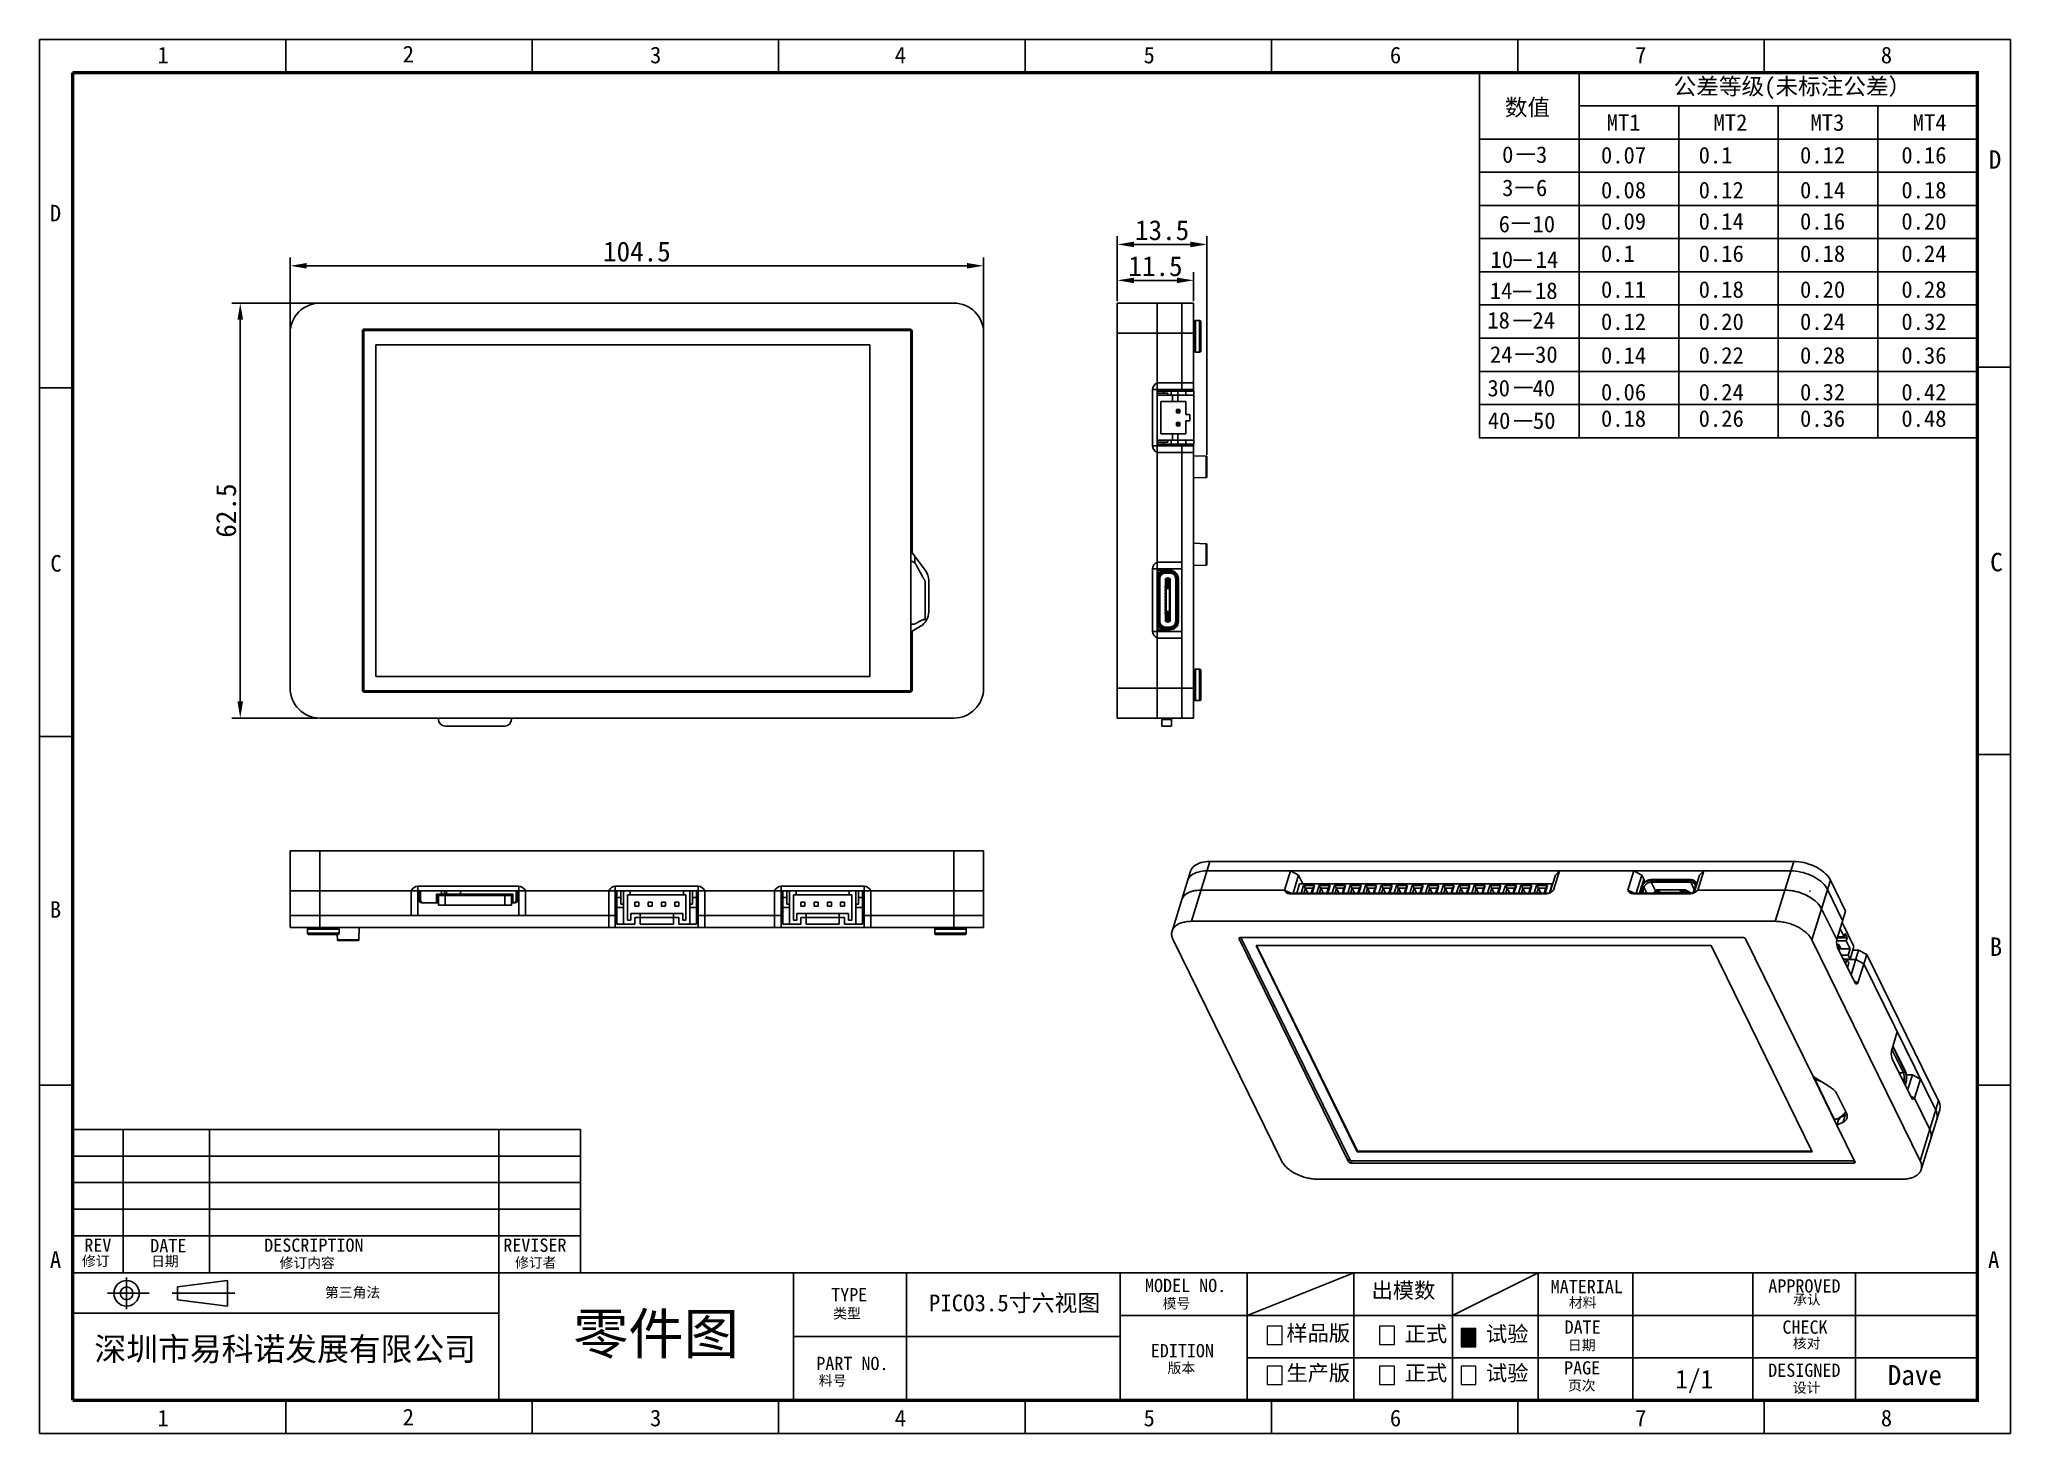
# Model space of a CAD drawing. Header units: millimetres. Extents: x 16822 to 17119, y 29551 to 29761.
import ezdxf
from ezdxf.enums import TextEntityAlignment as Align

# ---------------------------------------------------------------- set-up
doc = ezdxf.new("R2010")
doc.units = ezdxf.units.MM
doc.header["$PDMODE"] = 2
doc.layers.add('dim', color=3, linetype='Continuous')
doc.layers.add('title bar', color=7, linetype='Continuous')
doc.styles.get("Standard").update_dxf_attribs({"font": ''})
doc.styles.add('style3', font='')
doc.styles.add('宝明', font='')
doc.styles.get('Standard').set_extended_font_data('SimSun')
doc.styles.get('style3').set_extended_font_data('SimSun')
doc.styles.get('宝明').set_extended_font_data('SimHei')
doc.dimstyles.new('ISO-25', dxfattribs={"dimtxt": 3, "dimasz": 2.5, "dimexe": 1.25, "dimexo": 0.3, "dimtad": 1, "dimdsep": 46, "dimtxsty": 'Standard', "dimcen": 2.5, "dimclrd": 5, "dimclre": 5, "dimadec": 0, "dimazin": 0, "dimtfac": 1, "dimtmove": 0, "dimatfit": 3, "dimfxl": 1, "dimarcsym": 0})

msp = doc.modelspace()

# ---------------------------------------------------------------- texts
at = {"char_height": 2.5, "attachment_point": 1}
for s, insert, width in [('公差等级(未标注公差）', (17068.138, 29754.703), 37.59192), ('数值', (17042.709, 29751.541), 14.3973), ('MT1', (17058.052, 29749.256), 15), ('MT2', (17074.153, 29749.256), 15), ('MT3', (17088.767, 29749.256), 15), ('MT4', (17104.158, 29749.256), 15), ('0  3', (17042.298, 29744.422), 9.59553), ('3  6', (17042.298, 29739.419), 9.59553), ('6  10', (17041.779, 29733.968), 14.8531), ('10  14', (17040.55, 29728.61), 17.36704), ('14  18', (17040.447, 29723.927), 15.61442), ('18  24', (17040.067, 29719.473), 15.61442), ('24  30', (17040.461, 29714.312), 15.61442), ('30  40', (17040.083, 29709.252), 15.61442), ('40  50', (17040.144, 29704.354), 15.61442)]:
    msp.add_mtext(s, dxfattribs=dict(at, insert=insert, width=width))
for s, insert in [('0.07', (17057.192, 29744.337)), ('0.1', (17071.912, 29744.337)), ('0.12', (17087.183, 29744.337)), ('0.16', (17102.454, 29744.337)), ('0.08', (17057.192, 29739.083)), ('0.12', (17071.912, 29739.083)), ('0.14', (17087.183, 29739.083)), ('0.18', (17102.454, 29739.083)), ('0.09', (17057.192, 29734.377)), ('0.14', (17071.912, 29734.377)), ('0.16', (17087.183, 29734.377)), ('0.20', (17102.454, 29734.377)), ('0.1', (17057.192, 29729.515)), ('0.16', (17071.912, 29729.515)), ('0.18', (17087.183, 29729.515)), ('0.24', (17102.454, 29729.515)), ('0.11', (17057.192, 29724.103)), ('0.18', (17071.912, 29724.103)), ('0.20', (17087.183, 29724.103)), ('0.28', (17102.454, 29724.103)), ('0.12', (17057.192, 29719.257)), ('0.20', (17071.912, 29719.257)), ('0.24', (17087.183, 29719.257)), ('0.32', (17102.454, 29719.257)), ('0.14', (17057.192, 29714.177)), ('0.22', (17071.912, 29714.177)), ('0.28', (17087.183, 29714.177)), ('0.36', (17102.454, 29714.177)), ('0.06', (17057.192, 29708.648)), ('0.24', (17071.912, 29708.648)), ('0.32', (17087.183, 29708.648)), ('0.42', (17102.454, 29708.648)), ('0.18', (17057.192, 29704.668)), ('0.26', (17071.912, 29704.668)), ('0.36', (17087.183, 29704.668)), ('0.48', (17102.454, 29704.668))]:
    msp.add_mtext(s, dxfattribs=dict(at, insert=insert))
at = {"insert": (16955.925, 29571.463), "char_height": 2.52675, "attachment_point": 1, "style": 'style3'}
msp.add_mtext('PICO3.5寸六视图', dxfattribs=at)
at = {"color": 1, "insert": (17100.401, 29560.826), "char_height": 2.9999, "attachment_point": 1, "style": 'style3'}
msp.add_mtext('Dave', dxfattribs=at)
at = {"layer": 'title bar', "color": 0, "style": '宝明'}
for s, height, p in [('1', 2.5, (16839.686, 29756.92)), ('2', 2.5, (16876.652, 29757.068)), ('3', 2.5, (16913.914, 29756.92)), ('4', 2.5, (16950.789, 29756.92)), ('5', 2.5, (16988.273, 29756.92)), ('6', 2.5, (17025.386, 29756.92)), ('7', 2.5, (17062.351, 29756.92)), ('8', 2.5, (17099.36, 29756.92)), ('D', 2.778, (17115.62, 29741.048)), ('D', 2.5, (16823.487, 29733.108)), ('C', 2.5, (16823.557, 29680.354)), ('C', 2.778, (17115.834, 29680.404)), ('B', 2.5, (16823.487, 29628.213)), ('B', 2.778, (17115.755, 29622.469)), ('REV', 2, (16828.672, 29577.896)), ('DATE', 2, (16838.61, 29577.825)), ('DESCRIPTION', 1.99999, (16855.779, 29577.901)), ('REVISER', 2, (16891.798, 29577.896)), ('A', 2.5, (16823.487, 29575.478)), ('A', 2.5, (17115.516, 29575.478)), ('1', 2.5, (16839.686, 29551.61)), ('2', 2.5, (16876.652, 29551.758)), ('3', 2.5, (16913.914, 29551.61)), ('4', 2.5, (16950.789, 29551.61)), ('5', 2.5, (16988.273, 29551.61)), ('6', 2.5, (17025.386, 29551.61)), ('7', 2.5, (17062.351, 29551.61)), ('8', 2.5, (17099.36, 29551.61))]:
    msp.add_text(s, height=height, dxfattribs=at).set_placement(p)
at = {"layer": 'title bar', "color": 0, "linetype": 'Continuous', "style": '宝明'}
for s, p in [('修订', (16828.32, 29575.762)), ('日期', (16838.737, 29575.726)), ('修订内容', (16858.095, 29575.475)), ('修订者', (16893.573, 29575.509)), ('第三角法', (16864.934, 29571.014)), ('类型', (16941.505, 29567.852)), ('模号', (16991.152, 29569.366)), ('材料', (17052.351, 29569.48)), ('承认', (17086.135, 29569.941)), ('日期', (17052.217, 29563.078)), ('核对', (17086.097, 29563.358)), ('版本', (16991.893, 29559.639)), ('料号', (16939.346, 29557.742)), ('页次', (17052.223, 29556.994)), ('设计', (17086.097, 29556.674))]:
    msp.add_text(s, height=1.5247, dxfattribs=at).set_placement(p)
at = {"layer": 'title bar', "color": 0, "style": '宝明'}
for s, p in [('TYPE', (16943.926, 29571.442)), ('MODEL NO.', (16994.609, 29572.828)), ('PART NO.', (16944.404, 29561.081))]:
    msp.add_text(s, height=2, dxfattribs=at).set_placement(p, align=Align.MIDDLE)
for s, height, p in [('MATERIAL', 2, (17055.053, 29571.666)), ('APPROVED', 2, (17087.845, 29571.755)), ('DATE', 2, (17054.429, 29565.567)), ('CHECK', 2, (17087.935, 29565.559)), ('EDITION', 2, (16994.12, 29562.006)), ('PAGE', 2, (17054.356, 29559.424)), ('1/1', 2.8, (17071.245, 29557.316)), ('DESIGNED', 2, (17087.834, 29559.062))]:
    msp.add_text(s, height=height, dxfattribs=at).set_placement(p, align=Align.CENTER)
at = {"layer": 'title bar', "color": 7, "lineweight": 18, "insert": (17022.623, 29573.263), "char_height": 2.34718, "width": 12.72909, "attachment_point": 1, "style": '宝明'}
msp.add_mtext('{\\fSimSun|b0|i0|c134|p54;出模数}', dxfattribs=at)
at = {"layer": 'title bar', "color": 0, "attachment_point": 1, "style": '宝明'}
for s, insert, char_height, width in [('{\\fSimSun|b0|i0|c134|p54;零件图}', (16902.338, 29568.612), 6.09881, 100.69589), ('{\\fSimSun|b0|i0|c134|p54;深圳市易科诺发展有限公司}', (16830.195, 29565.012), 3.51292, 76.92324)]:
    msp.add_mtext(s, dxfattribs=dict(at, insert=insert, char_height=char_height, width=width))
at = {"layer": 'title bar', "color": 0, "lineweight": 18, "char_height": 2.34718, "width": 12.72909, "attachment_point": 1, "style": '宝明'}
for s, insert in [('{\\fSimSun|b0|i0|c134|p54;样品版}', (17009.79, 29566.822)), ('{\\fSimSun|b0|i0|c134|p54;正式}', (17027.618, 29566.722)), ('{\\fSimSun|b0|i0|c134|p54;试验}', (17039.862, 29566.708)), ('{\\fSimSun|b0|i0|c134|p54;生产版}', (17009.79, 29560.829)), ('{\\fSimSun|b0|i0|c134|p54;正式}', (17027.618, 29560.829)), ('{\\fSimSun|b0|i0|c134|p54;试验}', (17039.862, 29560.816))]:
    msp.add_mtext(s, dxfattribs=dict(at, insert=insert))

# ---------------------------------------------------------------- blocks, each defined once
blk = doc.blocks.new('*D15')
at = {"color": 5, "lineweight": -2, "transparency": 16777216}
for p, q in [((16859.68, 29716.6), (16859.68, 29727.67)), ((16964.18, 29716.6), (16964.18, 29727.67)), ((16961.68, 29726.42), (16862.18, 29726.42))]:
    blk.add_line(p, q, dxfattribs=at)
at = {"color": 5, "transparency": 16777216}
for points in [[(16862.18, 29726.84), (16862.18, 29726.01), (16859.68, 29726.42)], [(16961.68, 29726.84), (16961.68, 29726.01), (16964.18, 29726.42)]]:
    blk.add_solid(points, dxfattribs=at)
at = {"layer": 'Defpoints', "color": 0, "transparency": 16777216}
for p in [(16859.68, 29726.42), (16859.68, 29716.3), (16964.18, 29716.3)]:
    blk.add_point(p, dxfattribs=at)
at = {"color": 0, "transparency": 16777216, "insert": (16911.93, 29728.55), "char_height": 3, "attachment_point": 5}
blk.add_mtext('104.5', dxfattribs=at)
blk = doc.blocks.new('*D16')
at = {"color": 5, "lineweight": -2, "transparency": 16777216}
for p, q in [((16863.88, 29720.8), (16850.92, 29720.8)), ((16852.17, 29718.3), (16852.17, 29660.8)), ((16863.88, 29658.3), (16850.92, 29658.3))]:
    blk.add_line(p, q, dxfattribs=at)
at = {"color": 5, "transparency": 16777216}
for points in [[(16851.75, 29718.3), (16852.59, 29718.3), (16852.17, 29720.8)], [(16851.75, 29660.8), (16852.59, 29660.8), (16852.17, 29658.3)]]:
    blk.add_solid(points, dxfattribs=at)
at = {"layer": 'Defpoints', "color": 0, "transparency": 16777216}
for p in [(16864.18, 29720.8), (16852.17, 29658.3), (16864.18, 29658.3)]:
    blk.add_point(p, dxfattribs=at)
at = {"color": 0, "transparency": 16777216, "insert": (16850.05, 29689.55), "char_height": 3, "attachment_point": 5, "rotation": 90}
blk.add_mtext('62.5', dxfattribs=at)
blk = doc.blocks.new('*D17')
at = {"color": 5, "lineweight": -2, "transparency": 16777216}
for p, q in [((16984.32, 29721.1), (16984.32, 29725.48)), ((16986.82, 29724.23), (16993.32, 29724.23)), ((16995.82, 29721.1), (16995.82, 29725.48))]:
    blk.add_line(p, q, dxfattribs=at)
at = {"color": 5, "transparency": 16777216}
for points in [[(16986.82, 29724.64), (16986.82, 29723.81), (16984.32, 29724.23)], [(16993.32, 29724.64), (16993.32, 29723.81), (16995.82, 29724.23)]]:
    blk.add_solid(points, dxfattribs=at)
at = {"layer": 'Defpoints', "color": 0, "transparency": 16777216}
for p in [(16995.82, 29724.23), (16984.32, 29720.8), (16995.82, 29720.8)]:
    blk.add_point(p, dxfattribs=at)
at = {"color": 0, "transparency": 16777216, "insert": (16990.07, 29726.35), "char_height": 3, "attachment_point": 5}
blk.add_mtext('11.5', dxfattribs=at)
blk = doc.blocks.new('*D18')
at = {"color": 5, "lineweight": -2, "transparency": 16777216}
for p, q in [((16984.32, 29721.1), (16984.32, 29730.89)), ((16995.32, 29729.64), (16986.82, 29729.64)), ((16997.82, 29697.95), (16997.82, 29730.89))]:
    blk.add_line(p, q, dxfattribs=at)
at = {"color": 5, "transparency": 16777216}
for points in [[(16986.82, 29730.06), (16986.82, 29729.22), (16984.32, 29729.64)], [(16995.32, 29730.06), (16995.32, 29729.22), (16997.82, 29729.64)]]:
    blk.add_solid(points, dxfattribs=at)
at = {"layer": 'Defpoints', "color": 0, "transparency": 16777216}
for p in [(16984.32, 29729.64), (16984.32, 29720.8), (16997.82, 29697.65)]:
    blk.add_point(p, dxfattribs=at)
at = {"color": 0, "transparency": 16777216, "insert": (16991.07, 29731.77), "char_height": 3, "attachment_point": 5}
blk.add_mtext('13.5', dxfattribs=at)

# ---------------------------------------------------------------- dimensions: what is measured, and where the dimension line sits
for base, p1, p2, picture, middle in [((16984.316, 29729.641), (16997.816, 29697.653), (16984.316, 29720.796), '*D18', (16991.066, 29731.766)), ((16859.68, 29726.422), (16964.18, 29716.296), (16859.68, 29716.296), '*D15', (16911.93, 29728.547)), ((16995.816, 29724.228), (16984.316, 29720.796), (16995.816, 29720.796), '*D17', (16990.066, 29726.353))]:
    dim = msp.add_linear_dim(base=base, p1=p1, p2=p2, dimstyle='ISO-25')
    dim.commit()
    dim.dimension.update_dxf_attribs({"geometry": picture, "text_midpoint": middle})
dim = msp.add_linear_dim(base=(16852.171, 29658.296), p1=(16864.18, 29720.796), p2=(16864.18, 29658.296), angle=90, dimstyle='ISO-25')
dim.commit()
dim.dimension.update_dxf_attribs({"geometry": '*D16', "text_midpoint": (16850.046, 29689.546)})

# ---------------------------------------------------------------- hatches: boundary and pattern name
msp.add_hatch(color=256).paths.add_polyline_path([(17036.108, 29563.585), (17038.345, 29563.585), (17038.345, 29566.357), (17036.108, 29566.357)])

# ---------------------------------------------------------------- linework, layer by layer
for p, q in [((17038.908, 29700.518), (17038.908, 29755.518)), ((17053.908, 29700.518), (17053.908, 29755.518)), ((17113.908, 29750.518), (17053.908, 29750.518)), ((17068.908, 29700.518), (17068.908, 29750.518)), ((17083.908, 29700.518), (17083.908, 29750.518)), ((17098.908, 29700.518), (17098.908, 29750.518)), ((17113.908, 29745.518), (17038.908, 29745.518)), ((17044.51, 29743.237), (17047.237, 29743.237)), ((17113.908, 29740.518), (17038.908, 29740.518)), ((17113.908, 29735.518), (17038.908, 29735.518)), ((17044.313, 29738.233), (17047.04, 29738.233)), ((17043.77, 29732.841), (17046.498, 29732.841)), ((17113.908, 29730.518), (17038.908, 29730.518)), ((17044.016, 29727.264), (17046.744, 29727.264)), ((17113.908, 29725.518), (17038.908, 29725.518)), ((17043.969, 29722.528), (17046.696, 29722.528)), ((17113.908, 29720.518), (17038.908, 29720.518)), ((17044.016, 29718.186), (17046.744, 29718.186)), ((17113.908, 29715.518), (17038.908, 29715.518)), ((17044.328, 29713.098), (17047.055, 29713.098)), ((17113.908, 29710.518), (17038.908, 29710.518)), ((17044.131, 29708.077), (17046.858, 29708.077)), ((17113.908, 29705.518), (17038.908, 29705.518)), ((17044.112, 29703.07), (17046.84, 29703.07)), ((17113.908, 29700.518), (17038.908, 29700.518))]:
    msp.add_line(p, q)
at = {"color": 7, "linetype": 'Continuous'}
for p, q in [((16864.18, 29720.796), (16959.68, 29720.796)), ((16984.316, 29658.296), (16984.316, 29720.796)), ((16984.316, 29720.796), (16995.816, 29720.796)), ((16990.316, 29708.796), (16990.316, 29720.796)), ((16994.016, 29707.546), (16994.016, 29720.796)), ((16995.816, 29707.546), (16995.816, 29720.796)), ((16995.89, 29713.589), (16995.89, 29718.004)), ((16996.701, 29718.164), (16996.092, 29718.164)), ((16996.904, 29718.004), (16996.904, 29713.589)), ((16859.68, 29662.796), (16859.68, 29716.296)), ((16870.575, 29662.516), (16870.575, 29716.576)), ((16870.775, 29716.676), (16870.775, 29662.416)), ((16953.215, 29716.676), (16870.775, 29716.676)), ((16870.875, 29716.876), (16953.115, 29716.876)), ((16953.215, 29662.416), (16953.215, 29716.676)), ((16953.415, 29716.576), (16953.415, 29683.161)), ((16964.18, 29716.296), (16964.18, 29662.796)), ((16995.89, 29717.046), (16995.816, 29717.046)), ((16872.6, 29714.526), (16872.6, 29664.566)), ((16947.02, 29714.526), (16872.6, 29714.526)), ((16947.02, 29664.566), (16947.02, 29714.526)), ((16995.89, 29714.546), (16995.816, 29714.546)), ((16996.701, 29713.428), (16996.092, 29713.428)), ((16953.415, 29711.256), (16953.215, 29711.256)), ((16990.316, 29708.796), (16995.816, 29708.796)), ((16953.415, 29707.556), (16953.215, 29707.556)), ((16989.616, 29707.796), (16989.616, 29699.296)), ((16990.316, 29707.796), (16995.816, 29707.796)), ((16995.846, 29707.546), (16990.316, 29707.546)), ((16990.316, 29707.246), (16991.916, 29707.246)), ((16990.316, 29706.946), (16995.846, 29706.946)), ((16990.866, 29705.976), (16990.866, 29701.116)), ((16994.646, 29705.976), (16990.866, 29705.976)), ((16991.316, 29707.546), (16991.316, 29707.246)), ((16991.916, 29707.246), (16991.916, 29706.946)), ((16992.446, 29707.546), (16992.446, 29706.946)), ((16992.646, 29706.946), (16992.646, 29705.976)), ((16993.446, 29705.976), (16993.446, 29707.546)), ((16994.646, 29707.546), (16994.646, 29706.946)), ((16994.646, 29704.046), (16994.646, 29705.976)), ((16995.846, 29699.546), (16995.846, 29707.546)), ((16953.415, 29705.056), (16953.215, 29705.056)), ((16953.415, 29703.556), (16953.215, 29703.556)), ((16993.256, 29704.796), (16993.256, 29704.296)), ((16993.756, 29704.796), (16993.256, 29704.796)), ((16993.356, 29704.696), (16993.256, 29704.796)), ((16993.256, 29704.296), (16993.356, 29704.396)), ((16993.756, 29704.296), (16993.256, 29704.296)), ((16993.356, 29704.396), (16993.356, 29704.696)), ((16993.656, 29704.696), (16993.356, 29704.696)), ((16993.656, 29704.396), (16993.356, 29704.396)), ((16993.756, 29704.796), (16993.656, 29704.696)), ((16993.656, 29704.396), (16993.656, 29704.696)), ((16993.756, 29704.296), (16993.656, 29704.396)), ((16993.756, 29704.796), (16993.756, 29704.296)), ((16995.246, 29704.046), (16994.646, 29704.046)), ((16994.646, 29703.046), (16995.246, 29703.046)), ((16994.646, 29701.116), (16994.646, 29703.046)), ((16995.246, 29703.046), (16995.246, 29704.046)), ((16990.316, 29700.146), (16995.846, 29700.146)), ((16991.916, 29699.846), (16990.316, 29699.846)), ((16990.866, 29701.116), (16994.646, 29701.116)), ((16991.316, 29699.546), (16991.316, 29699.846)), ((16991.916, 29700.146), (16991.916, 29699.846)), ((16992.446, 29699.546), (16992.446, 29700.146)), ((16992.646, 29701.116), (16992.646, 29700.146)), ((16993.256, 29702.796), (16993.256, 29702.296)), ((16993.756, 29702.796), (16993.256, 29702.796)), ((16993.356, 29702.696), (16993.256, 29702.796)), ((16993.256, 29702.296), (16993.356, 29702.396)), ((16993.756, 29702.296), (16993.256, 29702.296)), ((16993.356, 29702.396), (16993.356, 29702.696)), ((16993.656, 29702.696), (16993.356, 29702.696)), ((16993.656, 29702.396), (16993.356, 29702.396)), ((16993.446, 29699.546), (16993.446, 29701.116)), ((16993.756, 29702.796), (16993.656, 29702.696)), ((16993.656, 29702.396), (16993.656, 29702.696)), ((16993.756, 29702.296), (16993.656, 29702.396)), ((16993.756, 29702.796), (16993.756, 29702.296)), ((16994.646, 29699.546), (16994.646, 29700.146)), ((16990.316, 29699.546), (16995.846, 29699.546)), ((16995.816, 29699.296), (16990.316, 29699.296)), ((16995.816, 29698.296), (16990.316, 29698.296)), ((16994.016, 29658.296), (16994.016, 29699.546)), ((16995.816, 29658.296), (16995.816, 29699.546)), ((16997.719, 29697.753), (16995.816, 29697.82)), ((16997.816, 29694.64), (16997.816, 29697.653)), ((16997.719, 29694.54), (16995.816, 29694.473)), ((16955.412, 29680.512), (16953.415, 29683.161)), ((16953.791, 29681.654), (16953.791, 29682.663)), ((16997.719, 29684.553), (16995.816, 29684.62)), ((16997.816, 29681.44), (16997.816, 29684.453)), ((16954.844, 29679.832), (16954.771, 29679.966)), ((16989.616, 29680.796), (16989.616, 29671.356)), ((16990.316, 29681.796), (16994.016, 29681.796)), ((16990.316, 29680.796), (16994.016, 29680.796)), ((16990.316, 29680.546), (16992.276, 29680.546)), ((16990.316, 29680.246), (16990.754, 29680.246)), ((16990.466, 29679.296), (16990.466, 29672.856)), ((16990.616, 29679.296), (16990.616, 29672.856)), ((16992.276, 29680.396), (16991.566, 29680.396)), ((16991.566, 29680.246), (16992.276, 29680.246)), ((16991.571, 29679.326), (16991.821, 29679.326)), ((16991.571, 29679.326), (16991.571, 29672.826)), ((16991.821, 29679.426), (16992.021, 29679.426)), ((16991.821, 29677.826), (16991.821, 29679.426)), ((16992.021, 29677.826), (16992.021, 29679.426)), ((16992.021, 29679.326), (16992.271, 29679.326)), ((16992.271, 29672.826), (16992.271, 29679.326)), ((16993.226, 29679.296), (16993.226, 29672.856)), ((16993.376, 29672.856), (16993.376, 29679.296)), ((16993.526, 29672.856), (16993.526, 29679.296)), ((16997.719, 29681.34), (16995.816, 29681.273)), ((16955.363, 29678.886), (16955.352, 29678.908)), ((16955.376, 29678.822), (16955.363, 29678.886)), ((16955.381, 29673.166), (16955.381, 29678.751)), ((16955.915, 29674.287), (16955.915, 29679.007)), ((16991.546, 29678.226), (16991.571, 29678.226)), ((16991.546, 29678.226), (16991.546, 29677.926)), ((16991.571, 29677.926), (16991.546, 29677.926)), ((16991.546, 29677.726), (16991.571, 29677.726)), ((16991.546, 29677.726), (16991.546, 29677.426)), ((16991.571, 29677.426), (16991.546, 29677.426)), ((16991.546, 29677.226), (16991.571, 29677.226)), ((16991.546, 29677.226), (16991.546, 29676.926)), ((16991.571, 29676.926), (16991.546, 29676.926)), ((16991.546, 29676.726), (16991.571, 29676.726)), ((16991.546, 29676.726), (16991.546, 29676.426)), ((16991.571, 29676.426), (16991.546, 29676.426)), ((16991.546, 29676.226), (16991.571, 29676.226)), ((16991.546, 29676.226), (16991.546, 29675.926)), ((16991.571, 29678.426), (16991.671, 29678.326)), ((16991.821, 29678.326), (16991.671, 29678.326)), ((16991.671, 29678.326), (16991.671, 29673.826)), ((16991.821, 29678.368), (16992.021, 29678.368)), ((16992.021, 29677.826), (16991.821, 29677.826)), ((16992.171, 29678.326), (16992.021, 29678.326)), ((16992.171, 29678.326), (16992.271, 29678.426)), ((16992.171, 29678.326), (16992.171, 29673.826)), ((16992.271, 29678.226), (16992.296, 29678.226)), ((16992.296, 29677.926), (16992.271, 29677.926)), ((16992.271, 29677.726), (16992.296, 29677.726)), ((16992.296, 29677.426), (16992.271, 29677.426)), ((16992.271, 29677.226), (16992.296, 29677.226)), ((16992.296, 29676.926), (16992.271, 29676.926)), ((16992.271, 29676.726), (16992.296, 29676.726)), ((16992.296, 29676.426), (16992.271, 29676.426)), ((16992.271, 29676.226), (16992.296, 29676.226)), ((16992.296, 29677.926), (16992.296, 29678.226)), ((16992.296, 29677.426), (16992.296, 29677.726)), ((16992.296, 29676.926), (16992.296, 29677.226)), ((16992.296, 29676.426), (16992.296, 29676.726)), ((16992.296, 29675.926), (16992.296, 29676.226)), ((16955.363, 29673.166), (16955.375, 29673.166)), ((16991.571, 29675.926), (16991.546, 29675.926)), ((16991.546, 29675.726), (16991.571, 29675.726)), ((16991.546, 29675.726), (16991.546, 29675.426)), ((16991.571, 29675.426), (16991.546, 29675.426)), ((16991.546, 29675.226), (16991.571, 29675.226)), ((16991.546, 29675.226), (16991.546, 29674.926)), ((16991.571, 29674.926), (16991.546, 29674.926)), ((16991.546, 29674.726), (16991.571, 29674.726)), ((16991.546, 29674.726), (16991.546, 29674.426)), ((16991.571, 29674.426), (16991.546, 29674.426)), ((16991.546, 29674.226), (16991.571, 29674.226)), ((16991.546, 29674.226), (16991.546, 29673.926)), ((16991.571, 29673.926), (16991.546, 29673.926)), ((16991.571, 29673.726), (16991.671, 29673.826)), ((16991.821, 29673.826), (16991.671, 29673.826)), ((16991.821, 29674.326), (16992.021, 29674.326)), ((16991.821, 29672.726), (16991.821, 29674.326)), ((16992.021, 29673.785), (16991.821, 29673.785)), ((16992.021, 29672.726), (16992.021, 29674.326)), ((16992.021, 29673.826), (16992.171, 29673.826)), ((16992.271, 29673.726), (16992.171, 29673.826)), ((16992.296, 29675.926), (16992.271, 29675.926)), ((16992.271, 29675.726), (16992.296, 29675.726)), ((16992.296, 29675.426), (16992.271, 29675.426)), ((16992.271, 29675.226), (16992.296, 29675.226)), ((16992.296, 29674.926), (16992.271, 29674.926)), ((16992.271, 29674.726), (16992.296, 29674.726)), ((16992.296, 29674.426), (16992.271, 29674.426)), ((16992.271, 29674.226), (16992.296, 29674.226)), ((16992.296, 29673.926), (16992.271, 29673.926)), ((16992.296, 29675.426), (16992.296, 29675.726)), ((16992.296, 29674.926), (16992.296, 29675.226)), ((16992.296, 29674.426), (16992.296, 29674.726)), ((16992.296, 29673.926), (16992.296, 29674.226)), ((16953.447, 29672.416), (16953.215, 29672.416)), ((16953.415, 29671.4), (16954.665, 29672.122)), ((16953.415, 29671.4), (16953.415, 29662.516)), ((16954.824, 29673.024), (16954.896, 29673.059)), ((16990.754, 29671.906), (16990.316, 29671.906)), ((16990.316, 29671.606), (16992.276, 29671.606)), ((16994.016, 29671.356), (16990.316, 29671.356)), ((16994.016, 29670.356), (16990.316, 29670.356)), ((16990.316, 29670.356), (16990.316, 29658.296)), ((16992.276, 29671.906), (16991.566, 29671.906)), ((16991.566, 29671.756), (16992.276, 29671.756)), ((16991.821, 29672.826), (16991.571, 29672.826)), ((16992.021, 29672.726), (16991.821, 29672.726)), ((16992.271, 29672.826), (16992.021, 29672.826)), ((16953.415, 29668.016), (16953.215, 29668.016)), ((16872.6, 29664.566), (16947.02, 29664.566)), ((16995.89, 29664.546), (16995.816, 29664.546)), ((16995.89, 29661.089), (16995.89, 29665.504)), ((16996.701, 29665.664), (16996.092, 29665.664)), ((16996.904, 29665.504), (16996.904, 29661.089)), ((16870.775, 29662.416), (16953.215, 29662.416)), ((16953.115, 29662.216), (16870.875, 29662.216)), ((16995.89, 29662.046), (16995.816, 29662.046)), ((16959.68, 29658.296), (16864.18, 29658.296)), ((16882.03, 29658.296), (16882.03, 29658.096)), ((16893.03, 29658.096), (16893.03, 29658.296)), ((16984.316, 29658.296), (16995.816, 29658.296)), ((16991.016, 29657.096), (16991.016, 29658.296)), ((16991.966, 29658.296), (16992.269, 29658.079)), ((16992.466, 29658.296), (16992.466, 29657.096)), ((16996.701, 29660.928), (16996.092, 29660.928)), ((16883.03, 29657.096), (16892.03, 29657.096)), ((16991.016, 29657.096), (16992.466, 29657.096)), ((16992.317, 29658.044), (16992.269, 29658.079)), ((16859.68, 29638.273), (16859.68, 29626.773)), ((16859.68, 29638.273), (16964.18, 29638.273)), ((16964.18, 29626.773), (16964.18, 29638.273)), ((16992.564, 29626.209), (16995.348, 29635.218)), ((16997.839, 29635.276), (17085.801, 29635.276)), ((16998.275, 29636.686), (17086.236, 29636.686)), ((17009.507, 29632.378), (17010.402, 29635.276)), ((17010.402, 29635.276), (17011.629, 29634.655)), ((17010.791, 29631.943), (17011.629, 29634.655)), ((17011.629, 29634.655), (17012.281, 29633.326)), ((17050.332, 29634.655), (17049.497, 29631.953)), ((17050.948, 29635.276), (17050.052, 29632.378)), ((17050.332, 29634.655), (17050.948, 29635.276)), ((17061.234, 29632.378), (17062.129, 29635.276)), ((17062.129, 29635.276), (17063.355, 29634.655)), ((17062.517, 29631.943), (17063.355, 29634.655)), ((17063.355, 29634.655), (17063.66, 29634.033)), ((17072.05, 29634.655), (17071.215, 29631.953)), ((17072.666, 29635.276), (17071.771, 29632.378)), ((17072.05, 29634.655), (17072.666, 29635.276)), ((16877.93, 29632.273), (16859.68, 29632.273)), ((16877.93, 29628.573), (16877.93, 29632.273)), ((16894.13, 29632.973), (16878.93, 29632.973)), ((16878.93, 29628.573), (16878.93, 29632.273)), ((16878.93, 29632.173), (16879.01, 29632.173)), ((16879.08, 29631.727), (16879.08, 29631.523)), ((16879.13, 29631.727), (16879.08, 29631.727)), ((16879.08, 29631.723), (16879.18, 29631.723)), ((16879.13, 29632.113), (16879.13, 29631.723)), ((16879.16, 29632.023), (16879.18, 29632.023)), ((16879.18, 29632.173), (16879.18, 29630.665)), ((16879.18, 29632.173), (16879.31, 29632.173)), ((16879.18, 29631.873), (16879.31, 29631.873)), ((16879.31, 29630.773), (16879.31, 29632.173)), ((16879.31, 29631.723), (16879.33, 29631.723)), ((16879.33, 29632.273), (16879.33, 29630.823)), ((16881.73, 29631.773), (16881.73, 29630.623)), ((16881.93, 29631.573), (16881.73, 29631.773)), ((16882.931, 29631.773), (16881.73, 29631.773)), ((16881.93, 29630.623), (16881.93, 29631.573)), ((16881.93, 29631.573), (16893.03, 29631.573)), ((16882.03, 29630.344), (16882.03, 29631.573)), ((16883.225, 29631.773), (16882.931, 29631.773)), ((16893.23, 29631.773), (16883.225, 29631.773)), ((16893.03, 29631.573), (16893.23, 29631.773)), ((16893.03, 29630.344), (16893.03, 29631.573)), ((16893.23, 29631.773), (16893.23, 29630.623)), ((16893.73, 29632.273), (16893.73, 29630.823)), ((16893.73, 29631.723), (16893.75, 29631.723)), ((16893.75, 29630.773), (16893.75, 29632.173)), ((16893.75, 29632.173), (16893.88, 29632.173)), ((16893.75, 29631.873), (16893.88, 29631.873)), ((16893.88, 29632.173), (16893.88, 29630.665)), ((16893.88, 29632.023), (16893.9, 29632.023)), ((16893.88, 29631.723), (16893.98, 29631.723)), ((16893.93, 29631.723), (16893.93, 29632.113)), ((16893.98, 29631.723), (16893.98, 29631.523)), ((16894.05, 29632.173), (16894.13, 29632.173)), ((16894.13, 29632.273), (16894.13, 29628.573)), ((16895.13, 29632.273), (16895.13, 29628.573)), ((16907.68, 29626.773), (16907.68, 29632.273)), ((16921.18, 29632.973), (16908.68, 29632.973)), ((16908.68, 29626.773), (16908.68, 29632.273)), ((16908.93, 29627.273), (16908.93, 29632.273)), ((16909.53, 29630.273), (16909.53, 29632.273)), ((16909.93, 29627.273), (16909.93, 29632.273)), ((16910.53, 29631.673), (16910.53, 29627.873)), ((16919.33, 29631.673), (16910.53, 29631.673)), ((16910.93, 29632.273), (16910.93, 29631.673)), ((16918.93, 29631.673), (16918.93, 29632.273)), ((16919.33, 29627.873), (16919.33, 29631.673)), ((16919.93, 29632.273), (16919.93, 29627.273)), ((16920.33, 29632.273), (16920.33, 29630.273)), ((16920.93, 29627.273), (16920.93, 29632.273)), ((16921.18, 29632.273), (16921.18, 29626.773)), ((16922.18, 29632.273), (16922.18, 29626.773)), ((16932.68, 29626.773), (16932.68, 29632.273)), ((16946.18, 29632.973), (16933.68, 29632.973)), ((16933.68, 29626.773), (16933.68, 29632.273)), ((16933.93, 29627.273), (16933.93, 29632.273)), ((16934.53, 29630.273), (16934.53, 29632.273)), ((16934.93, 29627.273), (16934.93, 29632.273)), ((16944.33, 29631.673), (16935.53, 29631.673)), ((16935.53, 29631.673), (16935.53, 29627.873)), ((16935.93, 29632.273), (16935.93, 29631.673)), ((16943.93, 29631.673), (16943.93, 29632.273)), ((16944.33, 29627.873), (16944.33, 29631.673)), ((16944.93, 29632.273), (16944.93, 29627.273)), ((16945.33, 29632.273), (16945.33, 29630.273)), ((16945.93, 29627.273), (16945.93, 29632.273)), ((16946.18, 29632.273), (16946.18, 29626.773)), ((16947.18, 29632.273), (16964.18, 29632.273)), ((16947.18, 29632.273), (16947.18, 29626.773)), ((16996.583, 29632.367), (16996.944, 29632.378)), ((16996.944, 29632.378), (17009.507, 29632.378)), ((17010.257, 29631.998), (17009.507, 29632.378)), ((17010.258, 29631.83), (17048.961, 29631.83)), ((17010.641, 29631.943), (17049.344, 29631.943)), ((17011.362, 29631.943), (17011.789, 29633.326)), ((17049.847, 29633.326), (17011.789, 29633.326)), ((17012.37, 29633.091), (17012.015, 29631.943)), ((17012.37, 29633.091), (17012.665, 29632.669)), ((17014.028, 29633.091), (17012.37, 29633.091)), ((17012.665, 29632.669), (17012.441, 29631.943)), ((17013.022, 29631.943), (17012.665, 29632.669)), ((17013.771, 29632.669), (17012.665, 29632.669)), ((17013.546, 29631.943), (17013.771, 29632.669)), ((17013.673, 29631.943), (17014.028, 29633.091)), ((17014.028, 29633.091), (17013.771, 29632.669)), ((17014.71, 29633.091), (17014.355, 29631.943)), ((17014.71, 29633.091), (17015.005, 29632.669)), ((17016.368, 29633.091), (17014.71, 29633.091)), ((17015.005, 29632.669), (17014.78, 29631.943)), ((17015.361, 29631.943), (17015.005, 29632.669)), ((17016.11, 29632.669), (17015.005, 29632.669)), ((17015.886, 29631.943), (17016.11, 29632.669)), ((17016.013, 29631.943), (17016.368, 29633.091)), ((17016.368, 29633.091), (17016.11, 29632.669)), ((17017.049, 29633.091), (17016.694, 29631.943)), ((17017.049, 29633.091), (17017.344, 29632.669)), ((17018.707, 29633.091), (17017.049, 29633.091)), ((17017.344, 29632.669), (17017.12, 29631.943)), ((17017.701, 29631.943), (17017.344, 29632.669)), ((17018.45, 29632.669), (17017.344, 29632.669)), ((17018.225, 29631.943), (17018.45, 29632.669)), ((17018.352, 29631.943), (17018.707, 29633.091)), ((17018.707, 29633.091), (17018.45, 29632.669)), ((17019.389, 29633.091), (17019.034, 29631.943)), ((17019.389, 29633.091), (17019.684, 29632.669)), ((17021.047, 29633.091), (17019.389, 29633.091)), ((17019.684, 29632.669), (17019.459, 29631.943)), ((17020.04, 29631.943), (17019.684, 29632.669)), ((17020.789, 29632.669), (17019.684, 29632.669)), ((17020.565, 29631.943), (17020.789, 29632.669)), ((17020.692, 29631.943), (17021.047, 29633.091)), ((17021.047, 29633.091), (17020.789, 29632.669)), ((17021.728, 29633.091), (17021.373, 29631.943)), ((17021.728, 29633.091), (17022.023, 29632.669)), ((17023.386, 29633.091), (17021.728, 29633.091)), ((17022.023, 29632.669), (17021.799, 29631.943)), ((17022.38, 29631.943), (17022.023, 29632.669)), ((17023.129, 29632.669), (17022.023, 29632.669)), ((17022.904, 29631.943), (17023.129, 29632.669)), ((17023.031, 29631.943), (17023.386, 29633.091)), ((17023.386, 29633.091), (17023.129, 29632.669)), ((17024.068, 29633.091), (17023.713, 29631.943)), ((17024.068, 29633.091), (17024.363, 29632.669)), ((17025.726, 29633.091), (17024.068, 29633.091)), ((17024.363, 29632.669), (17024.138, 29631.943)), ((17024.719, 29631.943), (17024.363, 29632.669)), ((17025.468, 29632.669), (17024.363, 29632.669)), ((17025.244, 29631.943), (17025.468, 29632.669)), ((17025.371, 29631.943), (17025.726, 29633.091)), ((17025.726, 29633.091), (17025.468, 29632.669)), ((17026.407, 29633.091), (17026.052, 29631.943)), ((17026.407, 29633.091), (17026.702, 29632.669)), ((17028.065, 29633.091), (17026.407, 29633.091)), ((17026.702, 29632.669), (17026.478, 29631.943)), ((17027.059, 29631.943), (17026.702, 29632.669)), ((17027.808, 29632.669), (17026.702, 29632.669)), ((17027.583, 29631.943), (17027.808, 29632.669)), ((17027.71, 29631.943), (17028.065, 29633.091)), ((17028.065, 29633.091), (17027.808, 29632.669)), ((17028.747, 29633.091), (17028.392, 29631.943)), ((17028.747, 29633.091), (17029.042, 29632.669)), ((17030.405, 29633.091), (17028.747, 29633.091)), ((17029.042, 29632.669), (17028.817, 29631.943)), ((17029.398, 29631.943), (17029.042, 29632.669)), ((17030.147, 29632.669), (17029.042, 29632.669)), ((17029.923, 29631.943), (17030.147, 29632.669)), ((17030.05, 29631.943), (17030.405, 29633.091)), ((17030.405, 29633.091), (17030.147, 29632.669)), ((17031.086, 29633.091), (17030.731, 29631.943)), ((17031.086, 29633.091), (17031.381, 29632.669)), ((17032.744, 29633.091), (17031.086, 29633.091)), ((17031.381, 29632.669), (17031.157, 29631.943)), ((17031.738, 29631.943), (17031.381, 29632.669)), ((17032.487, 29632.669), (17031.381, 29632.669)), ((17032.262, 29631.943), (17032.487, 29632.669)), ((17032.389, 29631.943), (17032.744, 29633.091)), ((17032.744, 29633.091), (17032.487, 29632.669)), ((17033.426, 29633.091), (17033.071, 29631.943)), ((17033.426, 29633.091), (17033.721, 29632.669)), ((17035.083, 29633.091), (17033.426, 29633.091)), ((17033.721, 29632.669), (17033.496, 29631.943)), ((17034.077, 29631.943), (17033.721, 29632.669)), ((17034.826, 29632.669), (17033.721, 29632.669)), ((17034.602, 29631.943), (17034.826, 29632.669)), ((17034.729, 29631.943), (17035.083, 29633.091)), ((17035.083, 29633.091), (17034.826, 29632.669)), ((17035.765, 29633.091), (17035.41, 29631.943)), ((17035.765, 29633.091), (17036.06, 29632.669)), ((17037.423, 29633.091), (17035.765, 29633.091)), ((17036.06, 29632.669), (17035.836, 29631.943)), ((17036.417, 29631.943), (17036.06, 29632.669)), ((17037.166, 29632.669), (17036.06, 29632.669)), ((17036.941, 29631.943), (17037.166, 29632.669)), ((17037.068, 29631.943), (17037.423, 29633.091)), ((17037.423, 29633.091), (17037.166, 29632.669)), ((17038.105, 29633.091), (17037.75, 29631.943)), ((17038.105, 29633.091), (17038.4, 29632.669)), ((17039.762, 29633.091), (17038.105, 29633.091)), ((17038.4, 29632.669), (17038.175, 29631.943)), ((17038.756, 29631.943), (17038.4, 29632.669)), ((17039.505, 29632.669), (17038.4, 29632.669)), ((17039.281, 29631.943), (17039.505, 29632.669)), ((17039.408, 29631.943), (17039.762, 29633.091)), ((17039.762, 29633.091), (17039.505, 29632.669)), ((17040.444, 29633.091), (17040.089, 29631.943)), ((17040.444, 29633.091), (17040.739, 29632.669)), ((17042.102, 29633.091), (17040.444, 29633.091)), ((17040.739, 29632.669), (17040.515, 29631.943)), ((17041.096, 29631.943), (17040.739, 29632.669)), ((17041.845, 29632.669), (17040.739, 29632.669)), ((17041.62, 29631.943), (17041.845, 29632.669)), ((17041.747, 29631.943), (17042.102, 29633.091)), ((17042.102, 29633.091), (17041.845, 29632.669)), ((17042.784, 29633.091), (17042.429, 29631.943)), ((17042.784, 29633.091), (17043.079, 29632.669)), ((17044.441, 29633.091), (17042.784, 29633.091)), ((17043.079, 29632.669), (17042.854, 29631.943)), ((17043.435, 29631.943), (17043.079, 29632.669)), ((17044.184, 29632.669), (17043.079, 29632.669)), ((17043.96, 29631.943), (17044.184, 29632.669)), ((17044.087, 29631.943), (17044.441, 29633.091)), ((17044.441, 29633.091), (17044.184, 29632.669)), ((17045.123, 29633.091), (17044.768, 29631.943)), ((17045.123, 29633.091), (17045.418, 29632.669)), ((17046.781, 29633.091), (17045.123, 29633.091)), ((17045.418, 29632.669), (17045.194, 29631.943)), ((17045.775, 29631.943), (17045.418, 29632.669)), ((17046.524, 29632.669), (17045.418, 29632.669)), ((17046.299, 29631.943), (17046.524, 29632.669)), ((17046.426, 29631.943), (17046.781, 29633.091)), ((17046.781, 29633.091), (17046.524, 29632.669)), ((17047.463, 29633.091), (17047.108, 29631.943)), ((17047.463, 29633.091), (17047.758, 29632.669)), ((17049.12, 29633.091), (17047.463, 29633.091)), ((17047.758, 29632.669), (17047.533, 29631.943)), ((17048.114, 29631.943), (17047.758, 29632.669)), ((17048.863, 29632.669), (17047.758, 29632.669)), ((17048.639, 29631.943), (17048.863, 29632.669)), ((17048.766, 29631.943), (17049.12, 29633.091)), ((17049.12, 29633.091), (17048.863, 29632.669)), ((17049.847, 29633.326), (17049.42, 29631.945)), ((17049.847, 29633.326), (17049.892, 29633.233)), ((17061.984, 29631.998), (17061.234, 29632.378)), ((17061.985, 29631.83), (17070.68, 29631.83)), ((17062.368, 29631.943), (17071.063, 29631.943)), ((17063.077, 29631.943), (17063.115, 29632.065)), ((17063.145, 29632.425), (17063.317, 29632.981)), ((17063.455, 29632.981), (17063.283, 29632.425)), ((17063.501, 29632.263), (17063.673, 29632.819)), ((17063.509, 29633.341), (17063.678, 29633.886)), ((17070.666, 29633.843), (17064.735, 29633.843)), ((17070.703, 29633.96), (17064.771, 29633.96)), ((17064.778, 29633.564), (17070.709, 29633.564)), ((17065.543, 29632.418), (17065.073, 29631.943)), ((17065.475, 29632.346), (17065.076, 29631.943)), ((17065.183, 29631.943), (17065.427, 29632.189)), ((17065.496, 29632.127), (17065.313, 29631.943)), ((17065.418, 29631.943), (17065.459, 29632.01)), ((17065.427, 29632.189), (17065.475, 29632.346)), ((17065.926, 29632.189), (17065.427, 29632.189)), ((17065.496, 29632.127), (17065.459, 29632.01)), ((17065.459, 29632.01), (17069.604, 29632.01)), ((17065.974, 29632.346), (17065.475, 29632.346)), ((17065.496, 29632.127), (17065.956, 29632.127)), ((17069.872, 29632.418), (17065.543, 29632.418)), ((17065.58, 29632.401), (17065.543, 29632.418)), ((17065.58, 29632.401), (17065.563, 29632.346)), ((17065.58, 29632.401), (17069.725, 29632.401)), ((17065.974, 29632.346), (17065.926, 29632.189)), ((17065.956, 29632.127), (17065.926, 29632.189)), ((17065.956, 29632.127), (17066.005, 29632.284)), ((17066.005, 29632.284), (17065.974, 29632.346)), ((17069.149, 29632.189), (17069.198, 29632.346)), ((17069.648, 29632.189), (17069.149, 29632.189)), ((17069.149, 29632.189), (17069.18, 29632.127)), ((17069.18, 29632.127), (17069.64, 29632.127)), ((17069.696, 29632.346), (17069.198, 29632.346)), ((17069.64, 29632.127), (17069.604, 29632.01)), ((17069.651, 29631.943), (17069.604, 29632.01)), ((17070.004, 29631.943), (17069.64, 29632.127)), ((17069.696, 29632.346), (17069.648, 29632.189)), ((17069.648, 29632.189), (17070.134, 29631.943)), ((17070.492, 29631.943), (17069.696, 29632.346)), ((17069.706, 29632.341), (17069.725, 29632.401)), ((17069.872, 29632.418), (17069.725, 29632.401)), ((17070.808, 29631.943), (17069.872, 29632.418)), ((17070.919, 29631.943), (17070.928, 29631.951)), ((17071.014, 29632.038), (17071.053, 29632.083)), ((17071.121, 29631.985), (17071.082, 29631.944)), ((17071.354, 29632.819), (17071.197, 29632.312)), ((17071.227, 29632.383), (17071.241, 29632.425)), ((17071.241, 29632.425), (17071.413, 29632.981)), ((17071.522, 29633.532), (17071.633, 29633.305)), ((17071.771, 29632.378), (17084.905, 29632.378)), ((17091.318, 29632.479), (17093.606, 29627.817)), ((17091.754, 29633.889), (17094.042, 29629.227)), ((16859.68, 29628.573), (16908.93, 29628.573)), ((16879.08, 29631.523), (16879.18, 29631.391)), ((16879.13, 29631.423), (16879.13, 29631.457)), ((16879.156, 29631.423), (16879.13, 29631.423)), ((16879.31, 29631.22), (16879.33, 29631.194)), ((16879.33, 29630.823), (16879.53, 29630.623)), ((16879.53, 29630.623), (16879.46, 29630.623)), ((16879.46, 29630.473), (16882.03, 29630.473)), ((16881.73, 29630.623), (16882.03, 29630.623)), ((16881.93, 29630.693), (16882.03, 29630.693)), ((16881.93, 29630.658), (16881.946, 29630.652)), ((16881.93, 29630.652), (16881.946, 29630.646)), ((16881.93, 29630.645), (16881.946, 29630.639)), ((16881.93, 29630.638), (16881.946, 29630.632)), ((16881.93, 29630.632), (16881.946, 29630.626)), ((16881.946, 29630.632), (16881.975, 29630.623)), ((16882.042, 29630.123), (16893.018, 29630.123)), ((16893.03, 29630.623), (16893.23, 29630.623)), ((16893.03, 29630.473), (16893.6, 29630.473)), ((16893.53, 29630.623), (16893.73, 29630.823)), ((16893.6, 29630.623), (16893.53, 29630.623)), ((16893.73, 29631.194), (16893.75, 29631.22)), ((16893.75, 29630.973), (16893.73, 29630.973)), ((16893.88, 29631.391), (16893.98, 29631.523)), ((16893.88, 29630.973), (16893.9, 29630.973)), ((16893.9, 29631.418), (16893.9, 29630.973)), ((16893.93, 29631.423), (16893.904, 29631.423)), ((16893.93, 29631.457), (16893.93, 29631.423)), ((16908.93, 29631.273), (16909.53, 29631.273)), ((16909.93, 29629.773), (16908.93, 29629.773)), ((16909.93, 29630.273), (16909.53, 29630.273)), ((16911.03, 29627.873), (16911.03, 29628.873)), ((16911.03, 29628.873), (16918.83, 29628.873)), ((16911.63, 29630.573), (16911.63, 29629.973)), ((16912.23, 29630.573), (16911.63, 29630.573)), ((16911.63, 29629.973), (16912.23, 29629.973)), ((16912.23, 29629.973), (16912.23, 29630.573)), ((16912.43, 29627.273), (16912.43, 29628.873)), ((16913.63, 29630.573), (16913.63, 29629.973)), ((16914.23, 29630.573), (16913.63, 29630.573)), ((16913.63, 29629.973), (16914.23, 29629.973)), ((16914.23, 29629.973), (16914.23, 29630.573)), ((16915.63, 29630.573), (16915.63, 29629.973)), ((16916.23, 29630.573), (16915.63, 29630.573)), ((16915.63, 29629.973), (16916.23, 29629.973)), ((16916.23, 29629.973), (16916.23, 29630.573)), ((16917.43, 29627.273), (16917.43, 29628.873)), ((16917.63, 29630.573), (16917.63, 29629.973)), ((16918.23, 29630.573), (16917.63, 29630.573)), ((16917.63, 29629.973), (16918.23, 29629.973)), ((16918.23, 29629.973), (16918.23, 29630.573)), ((16918.83, 29628.873), (16918.83, 29627.873)), ((16920.33, 29630.273), (16919.93, 29630.273)), ((16920.93, 29629.773), (16919.93, 29629.773)), ((16920.33, 29631.273), (16920.93, 29631.273)), ((16920.93, 29628.573), (16933.93, 29628.573)), ((16933.93, 29631.273), (16934.53, 29631.273)), ((16934.93, 29629.773), (16933.93, 29629.773)), ((16934.93, 29630.273), (16934.53, 29630.273)), ((16936.03, 29628.873), (16943.83, 29628.873)), ((16936.03, 29627.873), (16936.03, 29628.873)), ((16937.23, 29630.573), (16936.63, 29630.573)), ((16936.63, 29630.573), (16936.63, 29629.973)), ((16936.63, 29629.973), (16937.23, 29629.973)), ((16937.23, 29629.973), (16937.23, 29630.573)), ((16937.43, 29627.273), (16937.43, 29628.873)), ((16939.23, 29630.573), (16938.63, 29630.573)), ((16938.63, 29630.573), (16938.63, 29629.973)), ((16938.63, 29629.973), (16939.23, 29629.973)), ((16939.23, 29629.973), (16939.23, 29630.573)), ((16941.23, 29630.573), (16940.63, 29630.573)), ((16940.63, 29630.573), (16940.63, 29629.973)), ((16940.63, 29629.973), (16941.23, 29629.973)), ((16941.23, 29629.973), (16941.23, 29630.573)), ((16942.43, 29627.273), (16942.43, 29628.873)), ((16943.23, 29630.573), (16942.63, 29630.573)), ((16942.63, 29630.573), (16942.63, 29629.973)), ((16942.63, 29629.973), (16943.23, 29629.973)), ((16943.23, 29629.973), (16943.23, 29630.573)), ((16943.83, 29628.873), (16943.83, 29627.873)), ((16945.33, 29630.273), (16944.93, 29630.273)), ((16945.93, 29629.773), (16944.93, 29629.773)), ((16945.33, 29631.273), (16945.93, 29631.273)), ((16945.93, 29628.573), (16964.18, 29628.573)), ((17090.284, 29629.828), (17090.422, 29629.581)), ((17090.422, 29629.581), (17092.71, 29624.919)), ((17092.71, 29624.919), (17094.042, 29629.227)), ((16859.68, 29626.773), (16964.18, 29626.773)), ((16862.312, 29625.888), (16862.312, 29626.496)), ((16862.473, 29626.699), (16866.888, 29626.699)), ((16866.888, 29625.685), (16862.473, 29625.685)), ((16863.43, 29626.699), (16863.43, 29626.773)), ((16865.93, 29626.699), (16865.93, 29626.773)), ((16866.76, 29626.699), (16866.757, 29626.773)), ((16866.823, 29624.869), (16866.795, 29625.685)), ((16867.048, 29625.888), (16867.048, 29626.496)), ((16870.037, 29624.869), (16870.103, 29626.773)), ((16908.93, 29627.273), (16911.63, 29627.273)), ((16910.53, 29627.873), (16911.03, 29627.873)), ((16911.63, 29628.273), (16911.63, 29627.273)), ((16911.63, 29628.273), (16918.23, 29628.273)), ((16917.43, 29627.273), (16912.43, 29627.273)), ((16918.23, 29627.273), (16918.23, 29628.273)), ((16918.23, 29627.273), (16920.93, 29627.273)), ((16918.83, 29627.873), (16919.33, 29627.873)), ((16933.93, 29627.273), (16936.63, 29627.273)), ((16935.53, 29627.873), (16936.03, 29627.873)), ((16936.63, 29628.273), (16943.23, 29628.273)), ((16936.63, 29628.273), (16936.63, 29627.273)), ((16942.43, 29627.273), (16937.43, 29627.273)), ((16943.23, 29627.273), (16943.23, 29628.273)), ((16943.23, 29627.273), (16945.93, 29627.273)), ((16943.83, 29627.873), (16944.33, 29627.873)), ((16956.68, 29626.743), (16956.68, 29626.773)), ((16956.68, 29626.743), (16957.93, 29626.743)), ((16956.812, 29625.888), (16956.812, 29626.496)), ((16956.973, 29626.699), (16961.388, 29626.699)), ((16961.388, 29625.685), (16956.973, 29625.685)), ((16957.93, 29626.699), (16957.93, 29626.773)), ((16960.43, 29626.699), (16960.43, 29626.773)), ((16960.43, 29626.743), (16962.68, 29626.743)), ((16961.548, 29625.888), (16961.548, 29626.496)), ((16961.88, 29626.773), (16961.88, 29626.743)), ((16962.68, 29626.743), (16962.68, 29626.773)), ((16995.491, 29627.678), (17083.452, 29627.678)), ((17092.946, 29625.618), (17092.926, 29625.618)), ((17092.946, 29625.618), (17092.934, 29625.643)), ((17093.237, 29626.558), (17092.946, 29625.618)), ((17093.826, 29625.358), (17093.237, 29626.558)), ((17093.515, 29627.523), (17095.306, 29623.874)), ((17093.971, 29625.828), (17093.826, 29625.358)), ((17094.276, 29625.206), (17093.971, 29625.828)), ((16866.923, 29624.773), (16869.937, 29624.773)), ((17009.039, 29591.625), (16992.719, 29624.881)), ((17019.159, 29591.451), (17002.669, 29625.055)), ((17002.853, 29625.241), (17078.601, 29625.241)), ((17002.949, 29625.241), (17019.446, 29591.623)), ((17005.232, 29624.016), (17020.472, 29592.96)), ((17073.777, 29624.016), (17005.232, 29624.016)), ((17005.294, 29624.016), (17020.496, 29593.038)), ((17089.017, 29592.96), (17073.777, 29624.016)), ((17078.969, 29625.055), (17089.162, 29604.284)), ((17088.97, 29624.881), (17105.29, 29591.625)), ((17092.702, 29624.736), (17094.131, 29624.736)), ((17092.753, 29624.991), (17092.706, 29624.839)), ((17092.729, 29624.177), (17093.024, 29624.177)), ((17092.74, 29625.016), (17092.753, 29624.991)), ((17092.793, 29623.884), (17092.978, 29623.884)), ((17094.276, 29625.206), (17092.799, 29625.206)), ((17092.846, 29625.358), (17093.826, 29625.358)), ((17092.846, 29623.749), (17095.439, 29618.465)), ((17092.978, 29623.884), (17092.902, 29623.635)), ((17093.004, 29623.508), (17092.966, 29623.504)), ((17092.978, 29623.884), (17093.077, 29623.743)), ((17093.077, 29623.743), (17093.004, 29623.508)), ((17093.096, 29623.322), (17093.004, 29623.508)), ((17093.024, 29624.177), (17093.329, 29623.555)), ((17093.073, 29623.285), (17093.096, 29623.322)), ((17093.168, 29623.557), (17093.077, 29623.743)), ((17093.168, 29623.557), (17093.096, 29623.322)), ((17094.719, 29623.537), (17093.162, 29623.537)), ((17093.329, 29623.555), (17093.168, 29623.555)), ((17094.131, 29624.736), (17094.276, 29625.206)), ((17094.719, 29623.537), (17094.131, 29624.736)), ((17094.429, 29622.597), (17094.719, 29623.537)), ((17095.306, 29623.874), (17094.725, 29621.994)), ((17096.018, 29623.322), (17094.873, 29619.617)), ((17096.018, 29623.322), (17095.135, 29623.322)), ((17097.244, 29622.7), (17095.913, 29618.392)), ((17096.018, 29623.322), (17097.244, 29622.7)), ((17097.244, 29622.7), (17108.073, 29600.633)), ((17093.411, 29622.597), (17094.429, 29622.597)), ((17093.707, 29621.994), (17094.725, 29621.994)), ((17094.235, 29621.97), (17093.719, 29621.97)), ((17094.036, 29621.324), (17094.235, 29621.97)), ((17094.235, 29621.97), (17094.531, 29621.367)), ((17095.583, 29621.912), (17094.264, 29621.912)), ((17094.531, 29621.367), (17094.332, 29620.721)), ((17094.725, 29621.994), (17094.429, 29622.597)), ((17096.809, 29621.29), (17095.583, 29621.912)), ((17096.809, 29621.29), (17107.638, 29599.223)), ((17095.913, 29618.392), (17095.329, 29618.688)), ((17100.946, 29608.135), (17101.842, 29611.034)), ((17101.024, 29608.388), (17102.757, 29604.858)), ((17103.033, 29604.975), (17101.153, 29608.805)), ((17103.069, 29605.093), (17101.189, 29608.922)), ((17101.082, 29606.965), (17103.961, 29601.097)), ((17091.809, 29602.637), (17089.162, 29604.284)), ((17092.753, 29596.975), (17089.165, 29604.285)), ((17089.477, 29603.905), (17089.441, 29603.787)), ((17089.441, 29603.787), (17092.34, 29597.879)), ((17090.382, 29603.514), (17090.3, 29603.56)), ((17102.817, 29603.523), (17102.799, 29603.466)), ((17102.992, 29603.073), (17103.102, 29603.43)), ((17103.148, 29603.336), (17103.037, 29602.98)), ((17104.106, 29604.544), (17103.223, 29604.544)), ((17104.106, 29604.544), (17103.396, 29602.249)), ((17104.106, 29604.544), (17105.332, 29603.922)), ((17105.332, 29603.922), (17104.436, 29601.024)), ((17094.172, 29598.767), (17092.732, 29601.702)), ((17104.436, 29601.024), (17103.852, 29601.32)), ((17104.436, 29601.024), (17106.742, 29596.325)), ((17105.444, 29590.296), (17108.228, 29599.304)), ((17092.992, 29597.756), (17092.75, 29596.973)), ((17092.75, 29596.973), (17093.681, 29597.422)), ((17092.75, 29596.973), (17095.46, 29591.451)), ((17092.995, 29597.758), (17092.892, 29597.968)), ((17093.337, 29598.156), (17092.992, 29597.756)), ((17094.008, 29598.479), (17093.337, 29598.156)), ((17093.356, 29598.276), (17093.4, 29598.187)), ((17094.058, 29598.505), (17094.008, 29598.479)), ((17106.742, 29596.325), (17106.846, 29596.078)), ((17106.846, 29596.078), (17106.918, 29595.837)), ((17020.472, 29592.96), (17020.496, 29593.038)), ((17020.472, 29592.96), (17089.017, 29592.96)), ((17020.496, 29593.038), (17088.978, 29593.038)), ((17106.933, 29595.142), (17106.897, 29594.996)), ((17106.918, 29595.837), (17106.956, 29595.601)), ((17106.961, 29595.369), (17106.933, 29595.142)), ((17106.956, 29595.601), (17106.961, 29595.369)), ((17019.446, 29591.623), (17095.379, 29591.623)), ((17095.275, 29591.264), (17019.527, 29591.264)), ((17102.518, 29588.827), (17014.556, 29588.827))]:
    msp.add_line(p, q, dxfattribs=at)
at = {"color": 9, "linetype": 'Continuous'}
for p, q in [((16996.092, 29713.428), (16996.092, 29718.164)), ((16996.701, 29718.164), (16996.701, 29713.428)), ((16984.316, 29716.296), (16995.816, 29716.296)), ((16995.89, 29715.796), (16996.092, 29715.796)), ((16996.904, 29715.796), (16996.701, 29715.796)), ((16989.616, 29707.796), (16990.316, 29707.796)), ((16989.616, 29699.296), (16990.316, 29699.296)), ((16997.719, 29694.54), (16997.719, 29697.753)), ((16997.719, 29681.34), (16997.719, 29684.553)), ((16989.616, 29680.796), (16990.316, 29680.796)), ((16990.65, 29680.146), (16990.316, 29680.146)), ((16990.416, 29680.246), (16990.416, 29679.786)), ((16990.716, 29679.296), (16990.466, 29679.296)), ((16990.716, 29679.296), (16990.716, 29672.856)), ((16991.566, 29680.396), (16991.566, 29680.146)), ((16992.276, 29680.146), (16991.566, 29680.146)), ((16992.276, 29680.146), (16992.276, 29680.396)), ((16993.376, 29679.296), (16993.126, 29679.296)), ((16993.126, 29672.856), (16993.126, 29679.296)), ((16955.363, 29678.886), (16955.363, 29673.166)), ((16989.616, 29671.356), (16990.316, 29671.356)), ((16990.316, 29672.006), (16990.65, 29672.006)), ((16990.416, 29672.367), (16990.416, 29671.906)), ((16990.466, 29672.856), (16990.716, 29672.856)), ((16991.566, 29672.006), (16992.276, 29672.006)), ((16991.566, 29672.006), (16991.566, 29671.756)), ((16992.276, 29671.756), (16992.276, 29672.006)), ((16993.126, 29672.856), (16993.376, 29672.856)), ((16996.092, 29660.928), (16996.092, 29665.664)), ((16996.701, 29665.664), (16996.701, 29660.928)), ((16984.316, 29662.796), (16995.816, 29662.796)), ((16995.89, 29663.296), (16996.092, 29663.296)), ((16996.904, 29663.296), (16996.701, 29663.296)), ((16992.245, 29658.096), (16991.016, 29658.096)), ((16864.18, 29626.773), (16864.18, 29638.273)), ((16959.68, 29638.273), (16959.68, 29626.773)), ((16995.491, 29627.678), (16998.275, 29636.686)), ((17083.452, 29627.678), (17086.236, 29636.686)), ((16878.93, 29632.973), (16878.93, 29632.273)), ((16882.508, 29631.573), (16882.508, 29632.273)), ((16882.931, 29631.773), (16882.762, 29631.573)), ((16882.931, 29632.273), (16882.931, 29631.773)), ((16883.03, 29630.123), (16883.03, 29631.573)), ((16883.056, 29631.573), (16883.225, 29631.773)), ((16883.225, 29632.273), (16883.225, 29631.773)), ((16885.339, 29631.573), (16885.339, 29632.273)), ((16892.03, 29631.573), (16892.03, 29630.123)), ((16894.13, 29632.973), (16894.13, 29632.273)), ((16908.68, 29632.973), (16908.68, 29632.273)), ((16921.18, 29632.973), (16921.18, 29632.273)), ((16933.68, 29632.973), (16933.68, 29632.273)), ((16946.18, 29632.973), (16946.18, 29632.273)), ((17010.258, 29631.83), (17010.641, 29631.943)), ((17048.961, 29631.83), (17049.344, 29631.943)), ((17061.985, 29631.83), (17062.368, 29631.943)), ((17063.014, 29631.943), (17063.11, 29632.251)), ((17063.283, 29632.425), (17063.501, 29632.263)), ((17063.389, 29633.154), (17063.66, 29634.033)), ((17063.673, 29632.819), (17063.455, 29632.981)), ((17063.501, 29632.263), (17063.658, 29631.943)), ((17064.103, 29631.943), (17063.673, 29632.819)), ((17064.735, 29633.843), (17064.778, 29633.564)), ((17064.778, 29633.564), (17065.407, 29632.281)), ((17070.709, 29633.564), (17070.666, 29633.843)), ((17070.68, 29631.83), (17071.063, 29631.943)), ((17071.246, 29632.47), (17070.709, 29633.564)), ((17071.413, 29632.981), (17071.354, 29632.819)), ((17088.97, 29624.881), (17091.754, 29633.889)), ((16881.945, 29630.653), (16881.946, 29630.652)), ((16881.945, 29630.646), (16881.946, 29630.646)), ((16881.945, 29630.639), (16881.946, 29630.639)), ((16881.945, 29630.633), (16881.946, 29630.632)), ((16881.981, 29630.627), (16881.998, 29630.623)), ((16862.312, 29626.496), (16867.048, 29626.496)), ((16867.048, 29625.888), (16862.312, 29625.888)), ((16956.812, 29626.496), (16961.548, 29626.496)), ((16961.548, 29625.888), (16956.812, 29625.888)), ((16866.823, 29624.869), (16870.037, 29624.869)), ((17002.716, 29625.21), (17002.669, 29625.055)), ((17102.116, 29604.858), (17102.757, 29604.858)), ((17102.757, 29604.858), (17103.033, 29604.975)), ((17102.817, 29603.523), (17102.771, 29603.523)), ((17103.102, 29603.43), (17102.817, 29603.523)), ((17105.29, 29591.625), (17108.073, 29600.633)), ((17093.681, 29597.422), (17094.008, 29598.479)), ((17019.303, 29591.916), (17019.159, 29591.451)), ((17019.638, 29591.623), (17019.527, 29591.264)), ((17095.382, 29591.61), (17095.275, 29591.264))]:
    msp.add_line(p, q, dxfattribs=at)
at = {"color": 0, "linetype": 'Continuous'}
for p, q in [((16990.316, 29708.796), (16990.316, 29670.356)), ((16947.18, 29632.273), (16877.93, 29632.273))]:
    msp.add_line(p, q, dxfattribs=at)
at = {"color": 1}
for p, q in [((17003.871, 29568.32), (17019.946, 29574.719)), ((17034.81, 29568.32), (17047.718, 29574.719))]:
    msp.add_line(p, q, dxfattribs=at)
at = {"color": 7}
for p, q in [((17019.946, 29568.32), (17019.946, 29574.719)), ((17019.946, 29568.32), (17019.946, 29555.52)), ((17034.81, 29568.32), (17034.81, 29555.52)), ((17047.718, 29561.92), (17003.871, 29561.92))]:
    msp.add_line(p, q, dxfattribs=at)
at = {"color": 7, "linetype": 'Continuous'}
for points in [[(16996.092, 29718.164), (16996.076, 29718.164), (16996.06, 29718.162), (16996.043, 29718.16), (16996.026, 29718.156), (16996.009, 29718.15), (16995.993, 29718.144), (16995.978, 29718.136), (16995.963, 29718.127), (16995.949, 29718.117), (16995.936, 29718.106), (16995.925, 29718.095), (16995.915, 29718.082), (16995.907, 29718.069), (16995.901, 29718.056), (16995.896, 29718.043), (16995.892, 29718.03), (16995.89, 29718.017), (16995.89, 29718.004)], [(16996.701, 29718.164), (16996.717, 29718.164), (16996.734, 29718.162), (16996.751, 29718.16), (16996.767, 29718.156), (16996.784, 29718.15), (16996.8, 29718.144), (16996.816, 29718.136), (16996.831, 29718.127), (16996.844, 29718.117), (16996.857, 29718.106), (16996.868, 29718.095), (16996.878, 29718.082), (16996.886, 29718.069), (16996.893, 29718.056), (16996.898, 29718.043), (16996.901, 29718.03), (16996.903, 29718.017), (16996.904, 29718.004)], [(16996.092, 29713.428), (16996.076, 29713.429), (16996.06, 29713.43), (16996.043, 29713.433), (16996.026, 29713.437), (16996.009, 29713.442), (16995.993, 29713.449), (16995.978, 29713.456), (16995.963, 29713.465), (16995.949, 29713.475), (16995.936, 29713.486), (16995.925, 29713.498), (16995.915, 29713.51), (16995.907, 29713.523), (16995.901, 29713.536), (16995.896, 29713.55), (16995.892, 29713.563), (16995.89, 29713.576), (16995.89, 29713.589)], [(16996.701, 29713.428), (16996.717, 29713.429), (16996.734, 29713.43), (16996.751, 29713.433), (16996.767, 29713.437), (16996.784, 29713.442), (16996.8, 29713.449), (16996.816, 29713.456), (16996.831, 29713.465), (16996.844, 29713.475), (16996.857, 29713.486), (16996.868, 29713.498), (16996.878, 29713.51), (16996.886, 29713.523), (16996.893, 29713.536), (16996.898, 29713.55), (16996.901, 29713.563), (16996.903, 29713.576), (16996.904, 29713.589)], [(16953.415, 29703.567), (16953.397, 29703.57), (16953.331, 29703.583), (16953.26, 29703.603), (16953.215, 29703.619)], [(16954.026, 29681.36), (16953.971, 29681.453), (16953.907, 29681.538), (16953.834, 29681.617), (16953.751, 29681.689), (16953.66, 29681.753), (16953.561, 29681.809), (16953.453, 29681.856), (16953.338, 29681.893), (16953.215, 29681.921)], [(16954.532, 29680.406), (16954.448, 29680.563), (16954.405, 29680.644), (16954.36, 29680.727), (16954.316, 29680.811), (16954.27, 29680.897), (16954.223, 29680.985), (16954.175, 29681.076), (16954.127, 29681.168), (16954.077, 29681.263), (16954.026, 29681.36)], [(16954.654, 29680.18), (16954.574, 29680.33), (16954.532, 29680.406)], [(16954.771, 29679.966), (16954.694, 29680.108), (16954.654, 29680.18)], [(16954.914, 29679.704), (16954.88, 29679.767), (16954.844, 29679.832)], [(16955.292, 29679.021), (16955.272, 29679.057), (16955.248, 29679.099), (16955.222, 29679.146), (16955.195, 29679.196), (16955.166, 29679.247), (16955.136, 29679.301), (16955.106, 29679.356), (16955.075, 29679.411), (16955.044, 29679.467), (16955.013, 29679.525), (16954.981, 29679.583), (16954.914, 29679.704)], [(16955.352, 29678.908), (16955.326, 29678.959), (16955.31, 29678.989), (16955.292, 29679.021)], [(16955.381, 29678.751), (16955.381, 29678.761), (16955.376, 29678.822)], [(16954.896, 29673.059), (16954.966, 29673.088), (16955.032, 29673.112), (16955.095, 29673.129), (16955.153, 29673.142), (16955.203, 29673.151), (16955.246, 29673.158), (16955.28, 29673.161), (16955.308, 29673.163), (16955.33, 29673.165), (16955.347, 29673.166), (16955.363, 29673.166)], [(16953.447, 29672.416), (16953.51, 29672.418), (16953.571, 29672.423), (16953.633, 29672.432), (16953.693, 29672.444), (16953.753, 29672.46), (16953.812, 29672.479), (16953.871, 29672.502), (16953.928, 29672.529), (16953.986, 29672.559)], [(16953.986, 29672.559), (16954.092, 29672.619), (16954.194, 29672.677), (16954.294, 29672.733), (16954.391, 29672.786), (16954.484, 29672.838), (16954.575, 29672.888), (16954.662, 29672.936), (16954.746, 29672.981), (16954.824, 29673.024)], [(16996.092, 29665.664), (16996.076, 29665.664), (16996.06, 29665.662), (16996.043, 29665.66), (16996.026, 29665.656), (16996.009, 29665.65), (16995.993, 29665.644), (16995.978, 29665.636), (16995.963, 29665.627), (16995.949, 29665.617), (16995.936, 29665.606), (16995.925, 29665.595), (16995.915, 29665.582), (16995.907, 29665.569), (16995.901, 29665.556), (16995.896, 29665.543), (16995.892, 29665.53), (16995.89, 29665.517), (16995.89, 29665.504)], [(16996.701, 29665.664), (16996.717, 29665.664), (16996.734, 29665.662), (16996.751, 29665.66), (16996.767, 29665.656), (16996.784, 29665.65), (16996.8, 29665.644), (16996.816, 29665.636), (16996.831, 29665.627), (16996.844, 29665.617), (16996.857, 29665.606), (16996.868, 29665.595), (16996.878, 29665.582), (16996.886, 29665.569), (16996.893, 29665.556), (16996.898, 29665.543), (16996.901, 29665.53), (16996.903, 29665.517), (16996.904, 29665.504)], [(16996.092, 29660.928), (16996.076, 29660.929), (16996.06, 29660.93), (16996.043, 29660.933), (16996.026, 29660.937), (16996.009, 29660.942), (16995.993, 29660.949), (16995.978, 29660.956), (16995.963, 29660.965), (16995.949, 29660.975), (16995.936, 29660.986), (16995.925, 29660.998), (16995.915, 29661.01), (16995.907, 29661.023), (16995.901, 29661.036), (16995.896, 29661.05), (16995.892, 29661.063), (16995.89, 29661.076), (16995.89, 29661.089)], [(16996.701, 29660.928), (16996.717, 29660.929), (16996.734, 29660.93), (16996.751, 29660.933), (16996.767, 29660.937), (16996.784, 29660.942), (16996.8, 29660.949), (16996.816, 29660.956), (16996.831, 29660.965), (16996.844, 29660.975), (16996.857, 29660.986), (16996.868, 29660.998), (16996.878, 29661.01), (16996.886, 29661.023), (16996.893, 29661.036), (16996.898, 29661.05), (16996.901, 29661.063), (16996.903, 29661.076), (16996.904, 29661.089)], [(16992.416, 29657.975), (16992.367, 29658.01), (16992.342, 29658.027), (16992.317, 29658.044)], [(16992.466, 29657.94), (16992.441, 29657.958), (16992.416, 29657.975)], [(16994.913, 29633.808), (16994.936, 29633.878), (16995.029, 29634.083), (16995.155, 29634.277), (16995.31, 29634.457), (16995.496, 29634.621), (16995.711, 29634.771), (16995.951, 29634.902), (16996.216, 29635.014), (16996.505, 29635.108), (16996.813, 29635.181), (16997.137, 29635.233), (16997.479, 29635.265), (16997.839, 29635.276)], [(16995.348, 29635.218), (16995.372, 29635.288), (16995.465, 29635.493), (16995.591, 29635.687), (16995.746, 29635.867), (16995.932, 29636.031), (16996.147, 29636.181), (16996.386, 29636.312), (16996.651, 29636.424), (16996.941, 29636.518), (16997.249, 29636.591), (16997.573, 29636.643), (16997.915, 29636.675), (16998.275, 29636.686)], [(17085.801, 29635.276), (17086.172, 29635.265), (17086.545, 29635.233), (17086.92, 29635.181), (17087.3, 29635.108), (17087.682, 29635.014), (17088.057, 29634.902), (17088.425, 29634.771), (17088.787, 29634.621), (17089.133, 29634.457), (17089.465, 29634.277), (17089.782, 29634.083), (17090.076, 29633.878), (17090.349, 29633.662), (17090.599, 29633.435), (17090.821, 29633.203), (17091.015, 29632.967), (17091.18, 29632.726), (17091.318, 29632.479)], [(17086.236, 29636.686), (17086.608, 29636.675), (17086.981, 29636.643), (17087.356, 29636.591), (17087.736, 29636.518), (17088.117, 29636.424), (17088.493, 29636.312), (17088.861, 29636.181), (17089.222, 29636.031), (17089.569, 29635.867), (17089.901, 29635.687), (17090.217, 29635.493), (17090.512, 29635.288), (17090.784, 29635.072), (17091.035, 29634.845), (17091.257, 29634.613), (17091.45, 29634.377), (17091.616, 29634.136), (17091.754, 29633.889)], [(16994.017, 29630.909), (16994.041, 29630.981), (16994.12, 29631.158), (16994.221, 29631.326), (16994.344, 29631.483), (16994.491, 29631.631), (16994.658, 29631.767), (16994.845, 29631.891), (16995.053, 29632.002), (16995.278, 29632.1), (16995.52, 29632.183), (16995.779, 29632.253), (16996.052, 29632.307), (16996.336, 29632.346), (16996.633, 29632.37), (16996.944, 29632.378)], [(16994.017, 29630.909), (16994.04, 29630.979), (16994.134, 29631.185), (16994.26, 29631.379), (16994.415, 29631.559), (16994.6, 29631.723), (16994.815, 29631.872), (16995.055, 29632.003), (16995.32, 29632.115), (16995.61, 29632.209), (16995.918, 29632.283), (16996.241, 29632.335), (16996.583, 29632.367)], [(17063.146, 29631.943), (17063.132, 29631.985), (17063.119, 29632.037), (17063.111, 29632.09), (17063.107, 29632.144), (17063.106, 29632.199), (17063.11, 29632.254), (17063.118, 29632.311), (17063.129, 29632.367), (17063.145, 29632.425)], [(17063.283, 29632.425), (17063.269, 29632.374), (17063.259, 29632.324), (17063.252, 29632.275), (17063.249, 29632.226), (17063.249, 29632.177), (17063.253, 29632.13), (17063.261, 29632.083), (17063.272, 29632.038), (17063.286, 29631.994), (17063.304, 29631.951), (17063.308, 29631.943)], [(17063.317, 29632.981), (17063.337, 29633.038), (17063.36, 29633.095), (17063.387, 29633.151), (17063.418, 29633.207), (17063.452, 29633.262), (17063.49, 29633.316), (17063.531, 29633.369), (17063.576, 29633.421), (17063.623, 29633.471), (17063.673, 29633.519), (17063.726, 29633.566), (17063.781, 29633.61), (17063.838, 29633.653), (17063.898, 29633.693), (17063.96, 29633.731), (17064.023, 29633.766), (17064.088, 29633.799), (17064.154, 29633.829), (17064.222, 29633.856), (17064.29, 29633.88), (17064.358, 29633.901), (17064.427, 29633.919), (17064.497, 29633.934), (17064.566, 29633.945), (17064.635, 29633.953), (17064.703, 29633.958), (17064.771, 29633.96)], [(17064.735, 29633.843), (17064.675, 29633.841), (17064.615, 29633.837), (17064.554, 29633.829), (17064.493, 29633.819), (17064.432, 29633.806), (17064.372, 29633.791), (17064.311, 29633.772), (17064.251, 29633.751), (17064.192, 29633.727), (17064.134, 29633.701), (17064.077, 29633.672), (17064.021, 29633.641), (17063.967, 29633.608), (17063.914, 29633.572), (17063.863, 29633.535), (17063.815, 29633.496), (17063.768, 29633.455), (17063.724, 29633.412), (17063.683, 29633.368), (17063.644, 29633.322), (17063.608, 29633.276), (17063.574, 29633.228), (17063.544, 29633.18), (17063.517, 29633.131), (17063.493, 29633.081), (17063.472, 29633.031), (17063.455, 29632.981)], [(17063.501, 29632.263), (17063.487, 29632.215), (17063.478, 29632.166), (17063.473, 29632.118), (17063.471, 29632.071), (17063.473, 29632.024), (17063.479, 29631.979), (17063.487, 29631.943)], [(17063.66, 29634.033), (17063.676, 29633.991), (17063.684, 29633.952), (17063.684, 29633.914), (17063.677, 29633.886)], [(17064.778, 29633.564), (17064.72, 29633.562), (17064.661, 29633.557), (17064.602, 29633.549), (17064.543, 29633.538), (17064.484, 29633.524), (17064.425, 29633.507), (17064.367, 29633.487), (17064.309, 29633.464), (17064.253, 29633.438), (17064.197, 29633.41), (17064.144, 29633.379), (17064.091, 29633.346), (17064.041, 29633.31), (17063.993, 29633.272), (17063.948, 29633.233), (17063.905, 29633.192), (17063.864, 29633.149), (17063.827, 29633.104), (17063.793, 29633.059), (17063.762, 29633.012), (17063.734, 29632.965), (17063.71, 29632.917), (17063.689, 29632.868), (17063.673, 29632.819)], [(17071.413, 29632.981), (17071.427, 29633.031), (17071.437, 29633.081), (17071.444, 29633.131), (17071.447, 29633.18), (17071.447, 29633.228), (17071.443, 29633.276), (17071.436, 29633.322), (17071.425, 29633.368), (17071.41, 29633.412), (17071.393, 29633.455), (17071.372, 29633.496), (17071.347, 29633.535), (17071.32, 29633.572), (17071.289, 29633.608), (17071.255, 29633.641), (17071.219, 29633.672), (17071.179, 29633.701), (17071.137, 29633.727), (17071.093, 29633.751), (17071.046, 29633.772), (17070.997, 29633.791), (17070.946, 29633.806), (17070.893, 29633.819), (17070.838, 29633.829), (17070.782, 29633.837), (17070.725, 29633.841), (17070.666, 29633.843)], [(17070.703, 29633.96), (17070.769, 29633.958), (17070.835, 29633.953), (17070.898, 29633.945), (17070.96, 29633.934), (17071.02, 29633.919), (17071.078, 29633.901), (17071.134, 29633.88), (17071.187, 29633.856), (17071.238, 29633.829), (17071.286, 29633.799), (17071.33, 29633.766), (17071.372, 29633.731), (17071.41, 29633.693), (17071.445, 29633.653), (17071.476, 29633.61), (17071.504, 29633.566), (17071.522, 29633.532)], [(17071.332, 29633.238), (17071.313, 29633.272), (17071.289, 29633.31), (17071.261, 29633.346), (17071.229, 29633.379), (17071.194, 29633.41), (17071.157, 29633.438), (17071.116, 29633.464), (17071.072, 29633.487), (17071.026, 29633.507), (17070.978, 29633.524), (17070.928, 29633.538), (17070.875, 29633.549), (17070.821, 29633.557), (17070.766, 29633.562), (17070.709, 29633.564)], [(17070.928, 29631.951), (17070.972, 29631.994), (17071.014, 29632.038)], [(17071.053, 29632.083), (17071.089, 29632.13), (17071.122, 29632.177), (17071.152, 29632.226), (17071.179, 29632.275)], [(17071.206, 29632.09), (17071.165, 29632.037), (17071.121, 29631.985)], [(17071.179, 29632.275), (17071.203, 29632.324), (17071.224, 29632.374), (17071.227, 29632.383)], [(17071.307, 29632.251), (17071.278, 29632.199), (17071.244, 29632.144), (17071.206, 29632.09)], [(17071.354, 29632.819), (17071.367, 29632.868), (17071.377, 29632.917), (17071.382, 29632.965), (17071.384, 29633.012), (17071.382, 29633.059), (17071.376, 29633.104), (17071.366, 29633.149), (17071.352, 29633.192), (17071.334, 29633.233), (17071.332, 29633.238)], [(17071.522, 29633.532), (17071.528, 29633.519), (17071.548, 29633.471), (17071.564, 29633.421), (17071.577, 29633.369), (17071.585, 29633.316), (17071.59, 29633.262), (17071.59, 29633.207), (17071.587, 29633.154)], [(17084.905, 29632.378), (17085.224, 29632.37), (17085.544, 29632.346), (17085.866, 29632.307), (17086.192, 29632.253), (17086.52, 29632.183), (17086.844, 29632.1), (17087.165, 29632.002), (17087.482, 29631.891), (17087.79, 29631.767), (17088.09, 29631.631), (17088.382, 29631.483), (17088.661, 29631.326), (17088.926, 29631.158), (17089.178, 29630.981), (17089.413, 29630.797), (17089.63, 29630.606), (17089.831, 29630.408), (17090.01, 29630.206), (17090.168, 29630.002), (17090.306, 29629.793), (17090.422, 29629.581)], [(17084.905, 29632.378), (17085.276, 29632.367), (17085.649, 29632.335), (17086.024, 29632.283), (17086.404, 29632.209), (17086.786, 29632.115), (17087.161, 29632.003), (17087.529, 29631.872), (17087.891, 29631.723), (17088.238, 29631.559), (17088.569, 29631.379), (17088.886, 29631.185), (17089.181, 29630.979), (17089.453, 29630.763), (17089.703, 29630.537), (17089.926, 29630.305), (17090.119, 29630.069), (17090.284, 29629.828)], [(16881.946, 29630.652), (16881.984, 29630.64), (16882.022, 29630.63), (16882.03, 29630.628)], [(16881.946, 29630.646), (16881.984, 29630.633), (16882.022, 29630.623), (16882.023, 29630.623)], [(16881.946, 29630.639), (16881.984, 29630.627), (16881.998, 29630.623)], [(16882.03, 29630.344), (16882.03, 29630.32), (16882.031, 29630.296), (16882.032, 29630.271), (16882.033, 29630.247), (16882.034, 29630.222), (16882.036, 29630.198), (16882.038, 29630.173), (16882.04, 29630.148), (16882.042, 29630.123)], [(16893.018, 29630.123), (16893.021, 29630.148), (16893.023, 29630.173), (16893.025, 29630.198), (16893.026, 29630.222), (16893.028, 29630.247), (16893.029, 29630.271), (16893.03, 29630.296), (16893.03, 29630.32), (16893.03, 29630.344)], [(16862.473, 29626.699), (16862.46, 29626.698), (16862.447, 29626.697), (16862.435, 29626.693), (16862.423, 29626.689), (16862.411, 29626.684), (16862.4, 29626.677), (16862.388, 29626.669), (16862.378, 29626.66), (16862.367, 29626.649), (16862.357, 29626.637), (16862.348, 29626.623), (16862.339, 29626.609), (16862.331, 29626.593), (16862.325, 29626.576), (16862.32, 29626.558), (16862.316, 29626.538), (16862.313, 29626.517), (16862.312, 29626.496)], [(16862.473, 29625.685), (16862.46, 29625.686), (16862.447, 29625.687), (16862.435, 29625.691), (16862.423, 29625.695), (16862.411, 29625.7), (16862.4, 29625.707), (16862.388, 29625.715), (16862.378, 29625.724), (16862.367, 29625.735), (16862.357, 29625.747), (16862.348, 29625.761), (16862.339, 29625.775), (16862.331, 29625.791), (16862.325, 29625.808), (16862.32, 29625.826), (16862.316, 29625.846), (16862.313, 29625.867), (16862.312, 29625.888)], [(16866.888, 29626.699), (16866.9, 29626.698), (16866.913, 29626.697), (16866.926, 29626.693), (16866.938, 29626.689), (16866.949, 29626.684), (16866.961, 29626.677), (16866.972, 29626.669), (16866.983, 29626.66), (16866.993, 29626.649), (16867.003, 29626.637), (16867.013, 29626.623), (16867.021, 29626.609), (16867.029, 29626.593), (16867.035, 29626.576), (16867.041, 29626.558), (16867.045, 29626.538), (16867.047, 29626.517), (16867.048, 29626.496)], [(16866.888, 29625.685), (16866.9, 29625.686), (16866.913, 29625.687), (16866.926, 29625.691), (16866.938, 29625.695), (16866.949, 29625.7), (16866.961, 29625.707), (16866.972, 29625.715), (16866.983, 29625.724), (16866.993, 29625.735), (16867.003, 29625.747), (16867.013, 29625.761), (16867.021, 29625.775), (16867.029, 29625.791), (16867.035, 29625.808), (16867.041, 29625.826), (16867.045, 29625.846), (16867.047, 29625.867), (16867.048, 29625.888)], [(16956.973, 29626.699), (16956.96, 29626.698), (16956.947, 29626.697), (16956.935, 29626.693), (16956.923, 29626.689), (16956.911, 29626.684), (16956.9, 29626.677), (16956.888, 29626.669), (16956.878, 29626.66), (16956.867, 29626.649), (16956.857, 29626.637), (16956.848, 29626.623), (16956.839, 29626.609), (16956.831, 29626.593), (16956.825, 29626.576), (16956.82, 29626.558), (16956.816, 29626.538), (16956.813, 29626.517), (16956.812, 29626.496)], [(16956.973, 29625.685), (16956.96, 29625.686), (16956.947, 29625.687), (16956.935, 29625.691), (16956.923, 29625.695), (16956.911, 29625.7), (16956.9, 29625.707), (16956.888, 29625.715), (16956.878, 29625.724), (16956.867, 29625.735), (16956.857, 29625.747), (16956.848, 29625.761), (16956.839, 29625.775), (16956.831, 29625.791), (16956.825, 29625.808), (16956.82, 29625.826), (16956.816, 29625.846), (16956.813, 29625.867), (16956.812, 29625.888)], [(16961.388, 29626.699), (16961.4, 29626.698), (16961.413, 29626.697), (16961.426, 29626.693), (16961.438, 29626.689), (16961.449, 29626.684), (16961.461, 29626.677), (16961.472, 29626.669), (16961.483, 29626.66), (16961.493, 29626.649), (16961.503, 29626.637), (16961.513, 29626.623), (16961.521, 29626.609), (16961.529, 29626.593), (16961.535, 29626.576), (16961.541, 29626.558), (16961.545, 29626.538), (16961.547, 29626.517), (16961.548, 29626.496)], [(16961.388, 29625.685), (16961.4, 29625.686), (16961.413, 29625.687), (16961.426, 29625.691), (16961.438, 29625.695), (16961.449, 29625.7), (16961.461, 29625.707), (16961.472, 29625.715), (16961.483, 29625.724), (16961.493, 29625.735), (16961.503, 29625.747), (16961.513, 29625.761), (16961.521, 29625.775), (16961.529, 29625.791), (16961.535, 29625.808), (16961.541, 29625.826), (16961.545, 29625.846), (16961.547, 29625.867), (16961.548, 29625.888)], [(16992.565, 29626.209), (16992.536, 29626.102), (16992.514, 29625.989), (16992.502, 29625.872), (16992.498, 29625.75), (16992.503, 29625.627), (16992.518, 29625.503), (16992.542, 29625.377), (16992.574, 29625.251), (16992.614, 29625.127), (16992.662, 29625.004), (16992.719, 29624.881)], [(16995.491, 29627.678), (16995.31, 29627.676), (16995.131, 29627.667), (16994.954, 29627.653), (16994.778, 29627.634), (16994.604, 29627.608), (16994.435, 29627.577), (16994.271, 29627.539), (16994.112, 29627.497), (16993.961, 29627.449), (16993.819, 29627.397), (16993.684, 29627.341), (16993.558, 29627.281), (16993.44, 29627.218), (16993.331, 29627.153), (16993.228, 29627.084), (16993.133, 29627.012), (16993.044, 29626.937), (16992.962, 29626.859), (16992.887, 29626.778), (16992.817, 29626.693), (16992.754, 29626.605), (16992.697, 29626.513), (16992.646, 29626.417), (16992.602, 29626.317), (16992.565, 29626.209)], [(17088.97, 29624.881), (17088.906, 29625.004), (17088.833, 29625.127), (17088.752, 29625.251), (17088.661, 29625.377), (17088.561, 29625.503), (17088.453, 29625.627), (17088.338, 29625.75), (17088.215, 29625.872), (17088.087, 29625.989), (17087.954, 29626.102), (17087.817, 29626.212), (17087.677, 29626.317), (17087.535, 29626.417), (17087.39, 29626.513), (17087.243, 29626.605), (17087.093, 29626.693), (17086.941, 29626.778), (17086.785, 29626.859), (17086.627, 29626.937), (17086.465, 29627.012), (17086.299, 29627.084), (17086.129, 29627.153), (17085.955, 29627.218), (17085.776, 29627.281), (17085.591, 29627.341), (17085.4, 29627.397), (17085.207, 29627.449), (17085.01, 29627.497), (17084.809, 29627.539), (17084.609, 29627.577), (17084.409, 29627.608), (17084.209, 29627.634), (17084.014, 29627.653), (17083.823, 29627.667), (17083.636, 29627.676), (17083.452, 29627.678)], [(17002.669, 29625.055), (17002.659, 29625.08), (17002.654, 29625.104), (17002.655, 29625.126), (17002.658, 29625.143)], [(17002.658, 29625.143), (17002.66, 29625.148), (17002.67, 29625.168), (17002.685, 29625.187), (17002.704, 29625.203), (17002.728, 29625.216), (17002.755, 29625.227), (17002.784, 29625.235), (17002.817, 29625.24), (17002.853, 29625.241)], [(17078.601, 29625.241), (17078.639, 29625.24), (17078.677, 29625.235), (17078.714, 29625.227), (17078.752, 29625.216), (17078.789, 29625.203), (17078.824, 29625.187), (17078.856, 29625.168), (17078.887, 29625.148), (17078.913, 29625.126), (17078.936, 29625.104), (17078.954, 29625.08), (17078.969, 29625.055)], [(17102.894, 29604.222), (17102.891, 29604.284), (17102.886, 29604.344), (17102.879, 29604.404), (17102.871, 29604.463), (17102.861, 29604.52), (17102.85, 29604.575), (17102.838, 29604.628), (17102.824, 29604.679), (17102.809, 29604.728), (17102.793, 29604.774), (17102.775, 29604.817), (17102.757, 29604.858)], [(17103.102, 29603.43), (17103.117, 29603.481), (17103.131, 29603.535), (17103.143, 29603.59), (17103.154, 29603.647), (17103.164, 29603.706), (17103.173, 29603.766), (17103.18, 29603.827), (17103.186, 29603.889), (17103.19, 29603.952), (17103.193, 29604.016), (17103.194, 29604.08), (17103.194, 29604.144), (17103.193, 29604.207), (17103.19, 29604.271), (17103.186, 29604.334), (17103.18, 29604.396), (17103.173, 29604.457), (17103.165, 29604.517), (17103.155, 29604.576), (17103.144, 29604.633), (17103.131, 29604.689), (17103.118, 29604.742), (17103.103, 29604.794), (17103.087, 29604.843), (17103.07, 29604.889), (17103.052, 29604.933), (17103.033, 29604.975)], [(17103.069, 29605.093), (17103.091, 29605.045), (17103.111, 29604.995), (17103.131, 29604.942), (17103.149, 29604.887), (17103.166, 29604.828), (17103.181, 29604.767), (17103.195, 29604.704), (17103.208, 29604.639), (17103.219, 29604.573), (17103.229, 29604.504), (17103.237, 29604.435), (17103.243, 29604.364), (17103.248, 29604.292), (17103.251, 29604.22), (17103.253, 29604.148), (17103.253, 29604.075), (17103.251, 29604.002), (17103.248, 29603.93), (17103.243, 29603.859), (17103.236, 29603.788), (17103.228, 29603.719), (17103.218, 29603.65), (17103.207, 29603.583), (17103.194, 29603.519), (17103.18, 29603.456), (17103.165, 29603.395), (17103.148, 29603.336)], [(17089.797, 29603.729), (17089.682, 29603.752), (17089.564, 29603.771), (17089.441, 29603.787)], [(17089.892, 29603.83), (17089.823, 29603.847), (17089.712, 29603.869), (17089.597, 29603.888), (17089.477, 29603.905)], [(17090.116, 29603.639), (17090.015, 29603.673), (17089.908, 29603.703), (17089.797, 29603.729)], [(17090.3, 29603.56), (17090.211, 29603.602), (17090.116, 29603.639)], [(17091.809, 29602.637), (17091.95, 29602.545), (17092.081, 29602.449), (17092.204, 29602.35), (17092.317, 29602.247), (17092.422, 29602.141), (17092.516, 29602.033), (17092.599, 29601.925), (17092.671, 29601.814), (17092.732, 29601.702)], [(17102.817, 29603.523), (17102.831, 29603.573), (17102.844, 29603.625), (17102.856, 29603.679), (17102.866, 29603.736), (17102.875, 29603.793), (17102.883, 29603.853), (17102.889, 29603.913), (17102.893, 29603.974), (17102.896, 29604.036), (17102.897, 29604.098), (17102.896, 29604.16), (17102.894, 29604.222)], [(17093.889, 29598.751), (17093.958, 29598.817), (17094.028, 29598.883), (17094.087, 29598.941)], [(17107.638, 29599.223), (17107.742, 29598.976), (17107.813, 29598.735), (17107.852, 29598.499), (17107.857, 29598.267), (17107.829, 29598.04), (17107.792, 29597.894)], [(17108.073, 29600.633), (17108.178, 29600.386), (17108.249, 29600.145), (17108.288, 29599.909), (17108.293, 29599.677), (17108.265, 29599.45), (17108.228, 29599.304)], [(17092.556, 29597.884), (17092.532, 29597.883), (17092.508, 29597.882), (17092.484, 29597.881), (17092.461, 29597.88), (17092.437, 29597.88), (17092.413, 29597.879), (17092.389, 29597.879), (17092.365, 29597.879), (17092.34, 29597.879)], [(17092.556, 29597.884), (17092.614, 29597.888), (17092.67, 29597.896), (17092.726, 29597.906), (17092.78, 29597.92), (17092.832, 29597.937), (17092.883, 29597.956), (17092.933, 29597.979), (17092.981, 29598.005), (17093.027, 29598.034)], [(17093.027, 29598.034), (17093.114, 29598.094), (17093.199, 29598.155)], [(17093.199, 29598.155), (17093.282, 29598.218), (17093.364, 29598.282)], [(17093.364, 29598.282), (17093.445, 29598.348), (17093.524, 29598.414), (17093.602, 29598.482), (17093.677, 29598.551), (17093.749, 29598.62)], [(17094.258, 29598.029), (17094.245, 29597.99), (17094.193, 29597.876), (17094.123, 29597.768), (17094.037, 29597.669), (17093.935, 29597.578), (17093.816, 29597.496), (17093.681, 29597.422)], [(17093.749, 29598.62), (17093.819, 29598.685), (17093.889, 29598.751)], [(17094.154, 29598.56), (17094.107, 29598.532), (17094.058, 29598.505)], [(17094.234, 29598.615), (17094.198, 29598.589), (17094.154, 29598.56)], [(17094.172, 29598.767), (17094.23, 29598.63), (17094.269, 29598.496), (17094.291, 29598.365), (17094.294, 29598.236), (17094.278, 29598.11), (17094.258, 29598.029)], [(17106.742, 29596.325), (17106.834, 29596.112), (17106.901, 29595.904), (17106.944, 29595.699), (17106.963, 29595.497), (17106.957, 29595.299), (17106.927, 29595.108), (17106.897, 29594.996)], [(17009.039, 29591.625), (17009.103, 29591.502), (17009.175, 29591.378), (17009.257, 29591.254), (17009.348, 29591.129), (17009.448, 29591.003), (17009.556, 29590.878), (17009.671, 29590.755), (17009.794, 29590.634), (17009.922, 29590.517), (17010.054, 29590.403), (17010.192, 29590.293), (17010.332, 29590.188), (17010.474, 29590.088), (17010.619, 29589.992), (17010.766, 29589.901), (17010.916, 29589.812), (17011.068, 29589.728), (17011.223, 29589.647), (17011.382, 29589.569), (17011.544, 29589.494), (17011.71, 29589.422), (17011.88, 29589.353), (17012.054, 29589.287), (17012.233, 29589.224), (17012.418, 29589.165), (17012.608, 29589.108), (17012.802, 29589.056), (17012.999, 29589.009), (17013.2, 29588.966), (17013.4, 29588.929), (17013.6, 29588.898), (17013.8, 29588.872), (17013.995, 29588.852), (17014.186, 29588.838), (17014.373, 29588.83), (17014.556, 29588.827)], [(17019.527, 29591.264), (17019.489, 29591.266), (17019.451, 29591.271), (17019.414, 29591.278), (17019.377, 29591.289), (17019.34, 29591.303), (17019.305, 29591.319), (17019.272, 29591.337), (17019.242, 29591.358), (17019.215, 29591.379), (17019.193, 29591.402), (17019.174, 29591.426), (17019.159, 29591.451)], [(17095.47, 29591.362), (17095.468, 29591.358), (17095.458, 29591.337), (17095.444, 29591.319), (17095.424, 29591.303), (17095.401, 29591.289), (17095.374, 29591.278), (17095.344, 29591.271), (17095.311, 29591.266), (17095.275, 29591.264)], [(17095.46, 29591.451), (17095.469, 29591.426), (17095.474, 29591.402), (17095.474, 29591.379), (17095.47, 29591.362)], [(17102.518, 29588.827), (17102.698, 29588.83), (17102.877, 29588.838), (17103.054, 29588.852), (17103.231, 29588.872), (17103.405, 29588.898), (17103.574, 29588.929), (17103.738, 29588.966), (17103.896, 29589.009), (17104.047, 29589.056), (17104.19, 29589.108), (17104.325, 29589.165), (17104.451, 29589.224), (17104.569, 29589.287), (17104.678, 29589.353), (17104.781, 29589.422), (17104.876, 29589.494), (17104.964, 29589.569), (17105.046, 29589.647), (17105.122, 29589.728), (17105.192, 29589.812), (17105.255, 29589.901), (17105.312, 29589.992), (17105.363, 29590.088), (17105.406, 29590.188), (17105.444, 29590.296)], [(17105.444, 29590.296), (17105.473, 29590.403), (17105.494, 29590.517), (17105.507, 29590.634), (17105.511, 29590.755), (17105.506, 29590.878), (17105.491, 29591.003), (17105.467, 29591.129), (17105.435, 29591.254), (17105.395, 29591.378), (17105.346, 29591.502), (17105.29, 29591.625)]]:
    msp.add_lwpolyline(points, dxfattribs=at)
at = {"color": 12, "linetype": 'Continuous', "true_color": 0xcc0000}
for points in [[(17088.63, 29632.223), (17088.629, 29632.227), (17088.629, 29632.232), (17088.63, 29632.236), (17088.632, 29632.239), (17088.636, 29632.242), (17088.641, 29632.245), (17088.647, 29632.246), (17088.654, 29632.246)], [(17088.654, 29632.246), (17088.661, 29632.246), (17088.668, 29632.245), (17088.675, 29632.242), (17088.682, 29632.239), (17088.688, 29632.236), (17088.693, 29632.232), (17088.697, 29632.227), (17088.7, 29632.223), (17088.702, 29632.218), (17088.702, 29632.214), (17088.701, 29632.21), (17088.698, 29632.206), (17088.695, 29632.203), (17088.69, 29632.201), (17088.684, 29632.199), (17088.677, 29632.199)]]:
    msp.add_lwpolyline(points, dxfattribs=at)
at = {"color": 9, "linetype": 'Continuous'}
for points in [[(16881.981, 29630.641), (16882.018, 29630.631), (16882.03, 29630.628)], [(16881.981, 29630.634), (16882.018, 29630.624), (16882.023, 29630.623)]]:
    msp.add_lwpolyline(points, dxfattribs=at)
at = {"color": 7, "linetype": 'Continuous'}
for centre, radius, start, end in [((16864.18, 29716.296), 4.5, 90, 180), ((16959.68, 29716.296), 4.5, 0, 90), ((16870.875, 29716.576), 0.3, 90, 180), ((16953.115, 29716.576), 0.3, 0, 90), ((16997.716, 29697.653), 0.1, 0, 88), ((16997.716, 29694.64), 0.1, 272, 0), ((16997.716, 29684.453), 0.1, 0, 88), ((16953.415, 29679.007), 2.5, 0, 37), ((16991.566, 29679.296), 1.25, 90, 180), ((16990.416, 29680.146), 0.1, 90, 180), ((16991.566, 29679.296), 1.1, 90, 180), ((16991.566, 29679.296), 0.95, 90, 180), ((16992.276, 29679.296), 1.25, 0, 90), ((16992.276, 29679.296), 1.1, 0, 90), ((16992.276, 29679.296), 0.95, 0, 90), ((16997.716, 29681.44), 0.1, 272, 0), ((16953.415, 29674.287), 2.5, 300, 0), ((16991.566, 29672.856), 1.25, 180, 270), ((16990.416, 29672.006), 0.1, 180, 270), ((16991.566, 29672.856), 1.1, 180, 270), ((16991.566, 29672.856), 0.95, 180, 270), ((16992.276, 29672.856), 1.25, 270, 0), ((16992.276, 29672.856), 1.1, 270, 0), ((16992.276, 29672.856), 0.95, 270, 0), ((16864.18, 29662.796), 4.5, 180, 270), ((16870.875, 29662.516), 0.3, 180, 270), ((16953.115, 29662.516), 0.3, 270, 0), ((16959.68, 29662.796), 4.5, 270, 0), ((16883.03, 29658.096), 1, 180, 270), ((16892.03, 29658.096), 1, 270, 0), ((16879.01, 29632.023), 0.15, 0.04363, 89.95637), ((16879.01, 29632.023), 0.3, 30.00597, 56.52833), ((16894.05, 29632.023), 0.3, 123.47165, 149.994), ((16894.05, 29632.023), 0.15, 90.04363, 179.95637), ((16879.46, 29630.773), 0.3, 201.04259, 269.95376), ((16879.46, 29630.773), 0.15, 180.04363, 269.95637), ((16893.6, 29630.773), 0.15, 270.04363, 359.95637), ((16893.6, 29630.773), 0.3, 270.05147, 338.94962), ((16866.923, 29624.873), 0.1, 182, 270), ((16869.937, 29624.873), 0.1, 270, 358)]:
    msp.add_arc(centre, radius, start, end, dxfattribs=at)
at = {"color": 9, "linetype": 'Continuous'}
for centre, start, end in [((16991.566, 29679.296), 90, 180), ((16992.276, 29679.296), 0, 90), ((16991.566, 29672.856), 180, 270), ((16992.276, 29672.856), 270, 0)]:
    msp.add_arc(centre, 0.85, start, end, dxfattribs=at)
at = {"color": 7, "linetype": 'Continuous'}
for centre, major_axis, ratio, start_param, end_param in [((16991.394, 29707.796), (1.779, 0), 0.7071068, 2.222354, 3.1415927), ((16991.394, 29699.296), (1.779, 0), 0.7071068, -3.1415927, -2.222354), ((16991.394, 29680.796), (1.779, 0), 0.7071068, 2.222354, 3.1415927), ((16991.394, 29671.356), (1.779, 0), 0.7071068, -3.1415927, -2.222354), ((16878.93, 29631.194), (0, 1.779), 0.7071068, 0, 0.9192387), ((16894.13, 29631.194), (0, 1.779), 0.7071068, -0.9192387, 0), ((16908.68, 29631.194), (0, 1.779), 0.7071068, 0, 0.9192387), ((16921.18, 29631.194), (0, 1.779), 0.7071068, -0.9192387, 0), ((16933.68, 29631.194), (0, 1.779), 0.7071068, 0, 0.9192387), ((16946.18, 29631.194), (0, 1.779), 0.7071068, -0.9192387, 0), ((17010.099, 29633.048), (1.17, -0.834), 0.6205544, -1.6355269, -0.7162882), ((17010.689, 29633.223), (0.893, 1.253), 0.6813463, -3.6086891, -2.6894505), ((17049.392, 29633.223), (0.893, 1.253), 0.6813463, -2.6894505, -1.7702118), ((17048.802, 29633.048), (1.17, -0.834), 0.6205544, -0.7162882, -0.6066328), ((17061.826, 29633.048), (1.17, -0.834), 0.6205544, -1.6355269, -0.7162882), ((17062.416, 29633.223), (0.893, 1.253), 0.6813463, -3.6086891, -2.6894505), ((17071.111, 29633.223), (0.893, 1.253), 0.6813463, -2.6894505, -1.7702118), ((17070.52, 29633.048), (1.17, -0.834), 0.6205544, -0.7162882, -0.6066328), ((17093.276, 29625.142), (0.212, 1.596), 0.3360573, -4.5275986, -3.6083599), ((17096.601, 29619.013), (1.68, -0.223), 0.446131, -2.3460738, -1.9331675), ((17095.869, 29619.858), (0.212, 1.596), 0.3360573, 2.6748254, 3.594064), ((17101.512, 29608.359), (0.212, 1.596), 0.3360573, -4.5275986, -3.6083599), ((17105.124, 29601.646), (1.68, -0.223), 0.446131, -2.3460738, -1.9331675), ((17104.392, 29602.491), (0.212, 1.596), 0.3360573, 2.6748254, 3.594064)]:
    msp.add_ellipse(centre, major_axis=major_axis, ratio=ratio, start_param=start_param, end_param=end_param, dxfattribs=at)
at = {"layer": 'dim', "color": 0, "lineweight": 18}
for points in [[(17006.899, 29563.917), (17009.145, 29563.917), (17009.145, 29566.688), (17006.899, 29566.688)], [(17023.845, 29563.915), (17026.082, 29563.915), (17026.082, 29566.687), (17023.845, 29566.687)], [(17036.108, 29563.585), (17038.345, 29563.585), (17038.345, 29566.357), (17036.108, 29566.357)], [(17006.899, 29557.923), (17009.145, 29557.923), (17009.145, 29560.695), (17006.899, 29560.695)], [(17023.845, 29557.923), (17026.082, 29557.923), (17026.082, 29560.695), (17023.845, 29560.695)], [(17036.108, 29557.91), (17038.345, 29557.91), (17038.345, 29560.682), (17036.108, 29560.682)]]:
    msp.add_lwpolyline(points, close=True, dxfattribs=at)
at = {"layer": 'title bar', "color": 0}
for p, q in [((16821.91, 29550.52), (16821.91, 29760.518)), ((16821.91, 29760.518), (17118.908, 29760.518)), ((16859.034, 29760.518), (16859.034, 29755.518)), ((16896.159, 29760.518), (16896.159, 29755.518)), ((16933.284, 29760.518), (16933.284, 29755.518)), ((16970.409, 29760.518), (16970.409, 29755.518)), ((17007.534, 29760.518), (17007.534, 29755.518)), ((17044.658, 29760.518), (17044.658, 29755.518)), ((17081.783, 29760.518), (17081.783, 29755.518)), ((17118.908, 29760.518), (17118.908, 29550.52)), ((16826.91, 29755.518), (17113.908, 29755.518)), ((17113.908, 29755.518), (17113.908, 29555.52)), ((17113.969, 29711.143), (17118.908, 29711.143)), ((16821.91, 29708.019), (16826.91, 29708.019)), ((16821.91, 29655.519), (16826.91, 29655.519)), ((17113.969, 29652.81), (17118.908, 29652.81)), ((16821.91, 29603.019), (16826.91, 29603.019)), ((17113.908, 29603.019), (17118.908, 29603.019)), ((16826.91, 29596.316), (16903.46, 29596.316)), ((16834.526, 29596.316), (16834.526, 29574.719)), ((16847.525, 29596.316), (16847.525, 29574.719)), ((16891.131, 29596.316), (16891.131, 29574.719)), ((16903.46, 29596.316), (16903.46, 29574.719)), ((16826.91, 29592.316), (16903.46, 29592.316)), ((16826.91, 29592.316), (16903.46, 29592.316)), ((16826.91, 29588.316), (16903.46, 29588.316)), ((16826.91, 29584.316), (16903.46, 29584.316)), ((16826.91, 29580.316), (16903.46, 29580.316)), ((16826.91, 29574.719), (17113.908, 29574.719)), ((16835.043, 29574.05), (16835.043, 29569.239)), ((16842.736, 29572.605), (16850.263, 29573.565)), ((16842.736, 29572.605), (16842.736, 29570.685)), ((16850.263, 29573.565), (16850.263, 29569.725)), ((16891.131, 29574.719), (16891.131, 29555.52)), ((16935.552, 29574.719), (16935.552, 29555.52)), ((16952.552, 29574.719), (16952.552, 29555.52)), ((16984.752, 29574.719), (16984.752, 29555.52)), ((17003.871, 29574.719), (17003.871, 29555.52)), ((17034.81, 29568.32), (17034.81, 29574.719)), ((17047.718, 29574.719), (17047.718, 29555.52)), ((17061.97, 29574.719), (17061.97, 29555.52)), ((17080.073, 29574.719), (17080.073, 29555.52)), ((17095.52, 29574.719), (17095.52, 29555.52)), ((16832.168, 29571.645), (16838.433, 29571.645)), ((16841.89, 29571.645), (16851.363, 29571.645)), ((16842.736, 29570.685), (16850.263, 29569.725)), ((16891.131, 29568.656), (16826.91, 29568.656)), ((17113.908, 29568.32), (16984.752, 29568.32)), ((16984.752, 29565.12), (16935.552, 29565.12)), ((17113.908, 29561.92), (17047.718, 29561.92)), ((16859.034, 29555.52), (16859.034, 29550.52)), ((16896.159, 29555.52), (16896.159, 29550.52)), ((16933.284, 29555.52), (16933.284, 29550.52)), ((16970.409, 29555.52), (16970.409, 29550.52)), ((17113.908, 29555.52), (17006.73, 29555.52)), ((17007.534, 29555.52), (17007.534, 29550.52)), ((17044.658, 29555.52), (17044.658, 29550.52)), ((17081.783, 29555.52), (17081.783, 29550.52)), ((17118.908, 29550.52), (16821.91, 29550.52))]:
    msp.add_line(p, q, dxfattribs=at)
at = {"layer": 'title bar', "color": 0, "const_width": 0.5}
for points in [[(16826.91, 29755.518), (16826.91, 29555.52)], [(16826.91, 29555.52), (17113.908, 29555.52), (17113.908, 29755.518), (16826.91, 29755.518)]]:
    msp.add_lwpolyline(points, dxfattribs=at)
at = {"layer": 'title bar', "color": 0}
for radius in [1.92, 0.96]:
    msp.add_circle((16835.043, 29571.645), radius, dxfattribs=at)

msp.set_redraw_order([(e.dxf.handle, doc.entitydb.next_handle()) for e in msp.query("TEXT MTEXT ATTDEF DIMENSION ARC_DIMENSION")])  # texts and dimensions are drawn at this point

doc.saveas('drawing.dxf')
